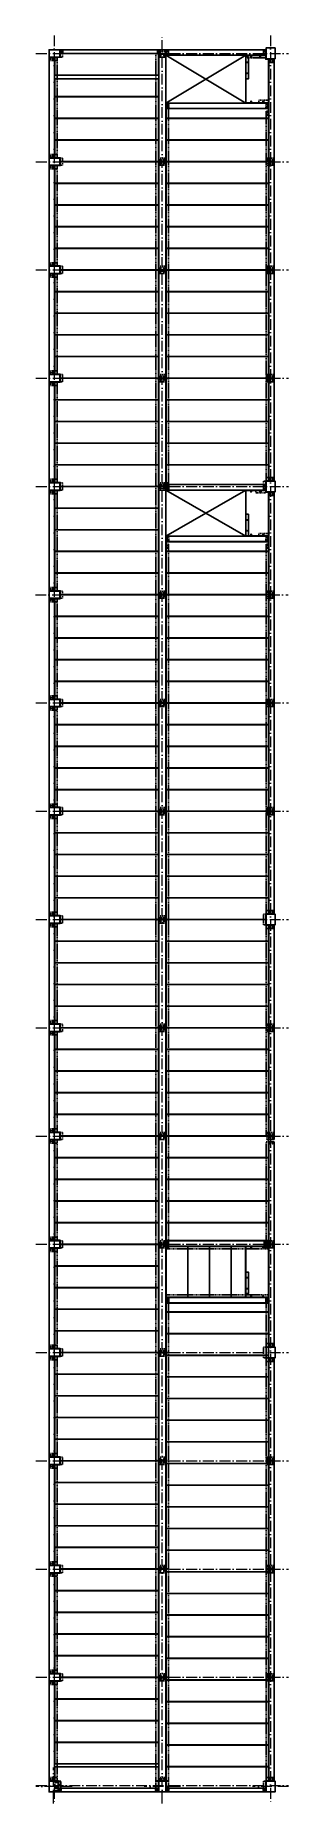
# Model space of a CAD drawing. Header units: millimetres. Extents: x 325046 to 1268204, y 1875583 to 2761998.
# Drawn here: x 527927 to 541961, y 2469893 to 2567893 of the extents above; entities that cross this region are included whole.
import ezdxf

# ---------------------------------------------------------------- set-up
doc = ezdxf.new("R2010")
doc.units = ezdxf.units.MM
doc.header["$LTSCALE"] = 100
for name, pattern in [('ACAD_ISO10W100', [18.5, 12, -3, 0.5, -3]), ('DASHDOT', [1, 0.5, -0.25, 0, -0.25]), ('DASHED', [0.75, 0.5, -0.25])]:
    doc.linetypes.add(name, pattern=pattern)
for name, color, linetype in [('005', 9, 'Continuous'), ('025', 1, 'Continuous'), ('035', 7, 'Continuous'), ('050', 4, 'Continuous'), ('070', 6, 'Continuous'), ('KOTY', 2, 'Continuous')]:
    doc.layers.add(name, color=color, linetype=linetype)
doc.layers.add('Objekty - osy', color=5, linetype='ACAD_ISO10W100', lineweight=20)
doc.layers.add('Příprava na dock', color=7, linetype='Continuous', true_color=0x616161)

# ---------------------------------------------------------------- blocks, each defined once
blk = doc.blocks.new('ZT12_PU')
at = {"layer": '035', "ltscale": 0.5}
blk.add_lwpolyline([(526874, -5600654), (526874, -5600454), (532409, -5600454), (532409, -5600654)], close=True, dxfattribs=at)
at = {"layer": '035', "linetype": 'DASHED'}
for points in [[(527024, -5600454), (527024, -5600654)], [(532259, -5600454), (532259, -5600654)]]:
    blk.add_lwpolyline(points, dxfattribs=at)
at = {"layer": '035'}
for centre in [(526939, -5600554), (532344, -5600554)]:
    blk.add_circle(centre, 25, dxfattribs=at)
blk = doc.blocks.new('PR22_PU')
at = {"layer": '025'}
h = blk.add_hatch(color=256, dxfattribs=at)
h.dxf.hatch_style = 1
edge = h.paths.add_edge_path()
edge.add_arc((1014814, -5427922), 10, 0, 360)
h = blk.add_hatch(color=256, dxfattribs=at)
h.dxf.hatch_style = 1
edge = h.paths.add_edge_path()
edge.add_arc((1014814, -5428052), 10, 0, 360)
for centre in [(1014814, -5427922), (1014814, -5428052)]:
    blk.add_circle(centre, 10, dxfattribs=at)
at = {"layer": '035', "linetype": 'DASHED'}
for points in [[(1014329, -5430627), (1014329, -5430627), (1014329, -5430627), (1014329, -5430627), (1014329, -5430627), (1014329, -5430627), (1014329, -5430627), (1014179, -5430627), (1014179, -5424647), (1014329, -5424647), (1014329, -5424647), (1014329, -5424647)], [(1014729, -5430627), (1014729, -5430627), (1014729, -5430627), (1014729, -5430627), (1014729, -5430627), (1014729, -5430627), (1014729, -5430627), (1014879, -5430627), (1014879, -5427837), (1014729, -5427837), (1014729, -5427837), (1014729, -5427837)]]:
    blk.add_lwpolyline(points, dxfattribs=at)
at = {"layer": '035'}
blk.add_lwpolyline([(1014329, -5424647), (1014729, -5424647), (1014729, -5430627), (1014329, -5430627)], close=True, dxfattribs=at)
for centre in [(1014429, -5424737), (1014629, -5424737), (1014429, -5430537), (1014629, -5430537)]:
    blk.add_circle(centre, 25, dxfattribs=at)
at = {"layer": 'Příprava na dock', "linetype": 'DASHDOT', "ltscale": 0.5}
for points in [[(1014864, -5427922), (1014764, -5427922)], [(1014864, -5428052), (1014764, -5428052)], [(1014814, -5427972), (1014814, -5427872)], [(1014814, -5428102), (1014814, -5428002)], [(1014379, -5430537), (1014479, -5430537)], [(1014429, -5430587), (1014429, -5430487)], [(1014679, -5430537), (1014579, -5430537)], [(1014629, -5430587), (1014629, -5430487)]]:
    blk.add_lwpolyline(points, dxfattribs=at)
blk = doc.blocks.new('PR24_PU')
at = {"layer": '035', "linetype": 'DASHED'}
for points in [[(1014329, -5436627), (1014329, -5436627), (1014329, -5436627), (1014329, -5436627), (1014329, -5436627), (1014329, -5436627), (1014329, -5436627), (1014179, -5436627), (1014179, -5430647), (1014329, -5430647), (1014329, -5430647), (1014329, -5430647)], [(1014729, -5436627), (1014729, -5436627), (1014729, -5436627), (1014729, -5436627), (1014729, -5436627), (1014729, -5436627), (1014729, -5436627), (1014879, -5436627), (1014879, -5430647), (1014729, -5430647), (1014729, -5430647), (1014729, -5430647)]]:
    blk.add_lwpolyline(points, dxfattribs=at)
at = {"layer": '035'}
blk.add_lwpolyline([(1014329, -5430647), (1014729, -5430647), (1014729, -5436627), (1014329, -5436627)], close=True, dxfattribs=at)
for centre in [(1014429, -5430737), (1014629, -5430737), (1014429, -5436537), (1014629, -5436537)]:
    blk.add_circle(centre, 25, dxfattribs=at)
at = {"layer": 'Příprava na dock', "linetype": 'DASHDOT', "ltscale": 0.5}
for points in [[(1014379, -5430737), (1014479, -5430737)], [(1014429, -5430687), (1014429, -5430787)], [(1014679, -5430737), (1014579, -5430737)], [(1014629, -5430687), (1014629, -5430787)], [(1014379, -5436537), (1014479, -5436537)], [(1014429, -5436587), (1014429, -5436487)], [(1014679, -5436537), (1014579, -5436537)], [(1014629, -5436587), (1014629, -5436487)]]:
    blk.add_lwpolyline(points, dxfattribs=at)
blk = doc.blocks.new('PR2_PU')
at = {"layer": '035', "linetype": 'DASHED'}
for points in [[(530329, -5698184), (530329, -5698184), (530329, -5698184), (530329, -5698184), (530329, -5698184), (530329, -5698184), (530329, -5698184), (530179, -5698184), (530179, -5692464), (530329, -5692464), (530329, -5692464), (530329, -5692464)], [(530729, -5698184), (530729, -5698184), (530729, -5698184), (530729, -5698184), (530729, -5698184), (530729, -5698184), (530729, -5698184), (530879, -5698184), (530879, -5692464), (530729, -5692464), (530729, -5692464), (530729, -5692464)]]:
    blk.add_lwpolyline(points, dxfattribs=at)
at = {"layer": '035'}
blk.add_lwpolyline([(530329, -5692464), (530729, -5692464), (530729, -5698184), (530329, -5698184)], close=True, dxfattribs=at)
for centre in [(530429, -5692554), (530629, -5692554), (530429, -5698094), (530629, -5698094)]:
    blk.add_circle(centre, 25, dxfattribs=at)
at = {"layer": 'Příprava na dock', "linetype": 'DASHDOT', "ltscale": 0.5}
for points in [[(530379, -5692554), (530479, -5692554)], [(530429, -5692504), (530429, -5692604)], [(530679, -5692554), (530579, -5692554)], [(530629, -5692504), (530629, -5692604)], [(530379, -5698094), (530479, -5698094)], [(530429, -5698144), (530429, -5698044)], [(530679, -5698094), (530579, -5698094)], [(530629, -5698144), (530629, -5698044)]]:
    blk.add_lwpolyline(points, dxfattribs=at)
blk = doc.blocks.new('PR25_PU')
at = {"layer": '035', "linetype": 'DASHED'}
blk.add_lwpolyline([(1022429, -5430647), (1022429, -5430647), (1022429, -5430647), (1022429, -5430647), (1022429, -5430647), (1022429, -5430647), (1022429, -5430647), (1022279, -5430647), (1022279, -5436627), (1022429, -5436627), (1022429, -5436627), (1022429, -5436627)], dxfattribs=at)
at = {"layer": '035'}
blk.add_lwpolyline([(1022729, -5436627), (1022429, -5436627), (1022429, -5430647), (1022729, -5430647)], close=True, dxfattribs=at)
for centre in [(1022514, -5430737), (1022644, -5430737), (1022514, -5436537), (1022644, -5436537)]:
    blk.add_circle(centre, 25, dxfattribs=at)
at = {"layer": 'Příprava na dock', "linetype": 'DASHDOT', "ltscale": 0.5}
for points in [[(1022464, -5430737), (1022564, -5430737)], [(1022514, -5430687), (1022514, -5430787)], [(1022694, -5430737), (1022594, -5430737)], [(1022644, -5430687), (1022644, -5430787)], [(1022464, -5436537), (1022564, -5436537)], [(1022514, -5436587), (1022514, -5436487)], [(1022694, -5436537), (1022594, -5436537)], [(1022644, -5436587), (1022644, -5436487)]]:
    blk.add_lwpolyline(points, dxfattribs=at)
blk = doc.blocks.new('PR4_PU')
at = {"layer": '035', "linetype": 'DASHED'}
blk.add_lwpolyline([(540429, -5620464), (540429, -5620464), (540429, -5620464), (540429, -5620464), (540429, -5620464), (540429, -5620464), (540429, -5620464), (540279, -5620464), (540279, -5626134), (540429, -5626134), (540429, -5626134), (540429, -5626134)], dxfattribs=at)
at = {"layer": '035'}
blk.add_lwpolyline([(540729, -5626134), (540429, -5626134), (540429, -5620464), (540729, -5620464)], close=True, dxfattribs=at)
for centre in [(540514, -5620554), (540644, -5620554), (540514, -5626044), (540644, -5626044)]:
    blk.add_circle(centre, 25, dxfattribs=at)
at = {"layer": 'Příprava na dock', "linetype": 'DASHDOT', "ltscale": 0.5}
for points in [[(540464, -5620554), (540564, -5620554)], [(540514, -5620504), (540514, -5620604)], [(540694, -5620554), (540594, -5620554)], [(540644, -5620504), (540644, -5620604)], [(540464, -5626044), (540564, -5626044)], [(540514, -5626094), (540514, -5625994)], [(540694, -5626044), (540594, -5626044)], [(540644, -5626094), (540644, -5625994)]]:
    blk.add_lwpolyline(points, dxfattribs=at)
blk = doc.blocks.new('PR5_PU')
at = {"layer": '035', "linetype": 'DASHED'}
blk.add_lwpolyline([(540429, -5614464), (540429, -5614464), (540429, -5614464), (540429, -5614464), (540429, -5614464), (540429, -5614464), (540429, -5614464), (540279, -5614464), (540279, -5620444), (540429, -5620444), (540429, -5620444), (540429, -5620444)], dxfattribs=at)
at = {"layer": '035'}
blk.add_lwpolyline([(540729, -5620444), (540429, -5620444), (540429, -5614464), (540729, -5614464)], close=True, dxfattribs=at)
for centre in [(540514, -5614554), (540644, -5614554), (540514, -5620354), (540644, -5620354)]:
    blk.add_circle(centre, 25, dxfattribs=at)
at = {"layer": 'Příprava na dock', "linetype": 'DASHDOT', "ltscale": 0.5}
for points in [[(540464, -5614554), (540564, -5614554)], [(540514, -5614504), (540514, -5614604)], [(540694, -5614554), (540594, -5614554)], [(540644, -5614504), (540644, -5614604)], [(540464, -5620354), (540564, -5620354)], [(540514, -5620404), (540514, -5620304)], [(540694, -5620354), (540594, -5620354)], [(540644, -5620404), (540644, -5620304)]]:
    blk.add_lwpolyline(points, dxfattribs=at)
blk = doc.blocks.new('PR8_PU')
at = {"layer": '035', "linetype": 'DASHED'}
blk.add_lwpolyline([(540429, -5692464), (540429, -5692464), (540429, -5692464), (540429, -5692464), (540429, -5692464), (540429, -5692464), (540429, -5692464), (540279, -5692464), (540279, -5698184), (540429, -5698184), (540429, -5698184), (540429, -5698184)], dxfattribs=at)
at = {"layer": '035'}
blk.add_lwpolyline([(540729, -5698184), (540429, -5698184), (540429, -5692464), (540729, -5692464)], close=True, dxfattribs=at)
for centre in [(540514, -5692554), (540644, -5692554), (540514, -5698094), (540644, -5698094)]:
    blk.add_circle(centre, 25, dxfattribs=at)
at = {"layer": 'Příprava na dock', "linetype": 'DASHDOT', "ltscale": 0.5}
for points in [[(540464, -5692554), (540564, -5692554)], [(540514, -5692504), (540514, -5692604)], [(540694, -5692554), (540594, -5692554)], [(540644, -5692504), (540644, -5692604)], [(540464, -5698094), (540564, -5698094)], [(540514, -5698144), (540514, -5698044)], [(540694, -5698094), (540594, -5698094)], [(540644, -5698144), (540644, -5698044)]]:
    blk.add_lwpolyline(points, dxfattribs=at)
blk = doc.blocks.new('PR10_PU')
at = {"layer": '025'}
h = blk.add_hatch(color=256, dxfattribs=at)
h.dxf.hatch_style = 1
edge = h.paths.add_edge_path()
edge.add_arc((540109, -5611787), 10, 0, 360)
blk.add_circle((540109, -5611787), 10, dxfattribs=at)
at = {"layer": '035'}
blk.add_lwpolyline([(545499, -5611702), (545499, -5611402), (539839, -5611402), (539839, -5611702)], close=True, dxfattribs=at)
at = {"layer": '035', "linetype": 'DASHED'}
for points in [[(539989, -5611702), (539989, -5611402)], [(545349, -5611702), (545349, -5611402)], [(540379, -5611702), (540379, -5611702), (540379, -5611702), (540379, -5611702), (540379, -5611702), (540379, -5611702), (540379, -5611702), (540379, -5611852), (539839, -5611852), (539839, -5611702), (539839, -5611702), (539839, -5611702)]]:
    blk.add_lwpolyline(points, dxfattribs=at)
at = {"layer": '035'}
for centre in [(539904, -5611487), (545434, -5611487), (539904, -5611617), (545434, -5611617)]:
    blk.add_circle(centre, 25, dxfattribs=at)
at = {"layer": 'Příprava na dock', "linetype": 'DASHDOT', "ltscale": 0.5}
for points in [[(539904, -5611437), (539904, -5611537)], [(545434, -5611437), (545434, -5611537)], [(539854, -5611487), (539954, -5611487)], [(539854, -5611617), (539954, -5611617)], [(539904, -5611667), (539904, -5611567)], [(540059, -5611787), (540159, -5611787)], [(540109, -5611837), (540109, -5611737)], [(545484, -5611487), (545384, -5611487)], [(545484, -5611617), (545384, -5611617)], [(545434, -5611667), (545434, -5611567)]]:
    blk.add_lwpolyline(points, dxfattribs=at)
blk = doc.blocks.new('PR3_PU')
at = {"layer": '035'}
blk.add_lwpolyline([(524254, -5614234), (524554, -5614234), (524554, -5608674), (524254, -5608674)], close=True, dxfattribs=at)
at = {"layer": '035', "linetype": 'DASHED'}
blk.add_lwpolyline([(524554, -5608674), (524554, -5608674), (524554, -5608674), (524554, -5608674), (524554, -5608674), (524554, -5608674), (524554, -5608674), (524704, -5608674), (524704, -5614234), (524554, -5614234), (524554, -5614234), (524554, -5614234)], dxfattribs=at)
at = {"layer": '035'}
for centre in [(524339, -5608764), (524469, -5608764), (524339, -5614144), (524469, -5614144)]:
    blk.add_circle(centre, 25, dxfattribs=at)
at = {"layer": 'Příprava na dock', "linetype": 'DASHDOT', "ltscale": 0.5}
for points in [[(524289, -5608764), (524389, -5608764)], [(524339, -5608714), (524339, -5608814)], [(524519, -5608764), (524419, -5608764)], [(524469, -5608714), (524469, -5608814)], [(524289, -5614144), (524389, -5614144)], [(524339, -5614194), (524339, -5614094)], [(524519, -5614144), (524419, -5614144)], [(524469, -5614194), (524469, -5614094)]]:
    blk.add_lwpolyline(points, dxfattribs=at)
blk = doc.blocks.new('PR12_PU')
at = {"layer": '035'}
blk.add_lwpolyline([(524254, -5698184), (524554, -5698184), (524554, -5692674), (524254, -5692674)], close=True, dxfattribs=at)
at = {"layer": '035', "linetype": 'DASHED'}
blk.add_lwpolyline([(524554, -5692674), (524554, -5692674), (524554, -5692674), (524554, -5692674), (524554, -5692674), (524554, -5692674), (524554, -5692674), (524704, -5692674), (524704, -5698184), (524554, -5698184), (524554, -5698184), (524554, -5698184)], dxfattribs=at)
at = {"layer": '035'}
for centre in [(524339, -5692764), (524469, -5692764), (524339, -5698094), (524469, -5698094)]:
    blk.add_circle(centre, 25, dxfattribs=at)
at = {"layer": 'Příprava na dock', "linetype": 'DASHDOT', "ltscale": 0.5}
for points in [[(524289, -5692764), (524389, -5692764)], [(524339, -5692714), (524339, -5692814)], [(524519, -5692764), (524419, -5692764)], [(524469, -5692714), (524469, -5692814)], [(524289, -5698094), (524389, -5698094)], [(524339, -5698144), (524339, -5698044)], [(524519, -5698094), (524419, -5698094)], [(524469, -5698144), (524469, -5698044)]]:
    blk.add_lwpolyline(points, dxfattribs=at)
blk = doc.blocks.new('ZT13_PU')
at = {"layer": '035', "ltscale": 0.5}
blk.add_lwpolyline([(532749, -5602654), (532749, -5602454), (538259, -5602454), (538259, -5602654)], close=True, dxfattribs=at)
at = {"layer": '035', "linetype": 'DASHED'}
for points in [[(532899, -5602654), (532899, -5602454)], [(538109, -5602654), (538109, -5602454)]]:
    blk.add_lwpolyline(points, dxfattribs=at)
at = {"layer": '035'}
for centre in [(532814, -5602554), (538194, -5602554)]:
    blk.add_circle(centre, 25, dxfattribs=at)
blk = doc.blocks.new('ZT14_PU')
at = {"layer": '035', "ltscale": 0.5}
blk.add_lwpolyline([(532309, -5700604), (532309, -5700804), (526774, -5700804), (526774, -5700604)], close=True, dxfattribs=at)
at = {"layer": '035', "linetype": 'DASHED'}
for points in [[(526924, -5700604), (526924, -5700804)], [(532159, -5700604), (532159, -5700804)]]:
    blk.add_lwpolyline(points, dxfattribs=at)
at = {"layer": '035'}
for centre in [(526839, -5700704), (532244, -5700704)]:
    blk.add_circle(centre, 25, dxfattribs=at)
blk = doc.blocks.new('PR 11')
at = {"layer": '025'}
h = blk.add_hatch(color=256, dxfattribs=at)
h.dxf.hatch_style = 1
edge = h.paths.add_edge_path()
edge.add_arc((533049, -5621783), 10, 0, 360)
h = blk.add_hatch(color=256, dxfattribs=at)
h.dxf.hatch_style = 1
edge = h.paths.add_edge_path()
edge.add_arc((533559, -5621783), 10, 0, 360)
at = {"layer": '005', "linetype": 'DASHDOT', "ltscale": 0.5}
for points in [[(532764, -5621483), (532864, -5621483)], [(532764, -5621613), (532864, -5621613)], [(532814, -5621433), (532814, -5621533)], [(532814, -5621663), (532814, -5621563)], [(532999, -5621783), (533099, -5621783)], [(533049, -5621833), (533049, -5621733)], [(533509, -5621783), (533609, -5621783)], [(533559, -5621833), (533559, -5621733)], [(538244, -5621483), (538144, -5621483)], [(538244, -5621613), (538144, -5621613)], [(538194, -5621433), (538194, -5621533)], [(538194, -5621663), (538194, -5621563)]]:
    blk.add_lwpolyline(points, dxfattribs=at)
at = {"layer": '025'}
for centre in [(533049, -5621783), (533559, -5621783)]:
    blk.add_circle(centre, 10, dxfattribs=at)
at = {"layer": '035'}
blk.add_lwpolyline([(538259, -5621698), (538259, -5621398), (532749, -5621398), (532749, -5621698)], close=True, dxfattribs=at)
at = {"layer": '035', "linetype": 'DASHED'}
blk.add_lwpolyline([(533859, -5621698), (533859, -5621698), (533859, -5621698), (533859, -5621698), (533859, -5621698), (533859, -5621698), (533859, -5621698), (533859, -5621848), (532749, -5621848), (532749, -5621698), (532749, -5621698), (532749, -5621698)], dxfattribs=at)
at = {"layer": '035'}
for centre in [(532814, -5621483), (532814, -5621613), (538194, -5621483), (538194, -5621613)]:
    blk.add_circle(centre, 25, dxfattribs=at)
blk = doc.blocks.new('PR14_PU')
at = {"layer": '025'}
h = blk.add_hatch(color=256, dxfattribs=at)
h.dxf.hatch_style = 1
edge = h.paths.add_edge_path()
edge.add_arc((543019, -5674169), 10, 0, 360)
blk.add_circle((543019, -5674169), 10, dxfattribs=at)
at = {"layer": '035', "linetype": 'DASHED'}
for points in [[(543289, -5674254), (543289, -5674254), (543289, -5674254), (543289, -5674254), (543289, -5674254), (543289, -5674254), (543289, -5674254), (543289, -5674104), (542749, -5674104), (542749, -5674254), (542749, -5674254), (542749, -5674254)], [(548109, -5674254), (548109, -5674554)]]:
    blk.add_lwpolyline(points, dxfattribs=at)
at = {"layer": '035'}
blk.add_lwpolyline([(548259, -5674254), (548259, -5674554), (542749, -5674554), (542749, -5674254)], close=True, dxfattribs=at)
for centre in [(542839, -5674339), (542839, -5674469), (548194, -5674339), (548194, -5674469)]:
    blk.add_circle(centre, 25, dxfattribs=at)
at = {"layer": 'Příprava na dock', "linetype": 'DASHDOT', "ltscale": 0.5}
for points in [[(542969, -5674169), (543069, -5674169)], [(543019, -5674119), (543019, -5674219)], [(542789, -5674339), (542889, -5674339)], [(542789, -5674469), (542889, -5674469)], [(542839, -5674289), (542839, -5674389)], [(542839, -5674519), (542839, -5674419)], [(548244, -5674339), (548144, -5674339)], [(548244, -5674469), (548144, -5674469)], [(548194, -5674289), (548194, -5674389)], [(548194, -5674519), (548194, -5674419)]]:
    blk.add_lwpolyline(points, dxfattribs=at)
blk = doc.blocks.new('PR6_PU')
at = {"layer": '025'}
h = blk.add_hatch(color=256, dxfattribs=at)
h.dxf.hatch_style = 1
edge = h.paths.add_edge_path()
edge.add_arc((538344, -5671039), 10, 0, 360)
h = blk.add_hatch(color=256, dxfattribs=at)
h.dxf.hatch_style = 1
edge = h.paths.add_edge_path()
edge.add_arc((538344, -5671169), 10, 0, 360)
for centre in [(538344, -5671039), (538344, -5671169)]:
    blk.add_circle(centre, 10, dxfattribs=at)
at = {"layer": '035', "linetype": 'DASHED'}
blk.add_lwpolyline([(538429, -5671254), (538429, -5671254), (538429, -5671254), (538429, -5671254), (538429, -5671254), (538429, -5671254), (538429, -5671254), (538279, -5671254), (538279, -5668464), (538429, -5668464), (538429, -5668464), (538429, -5668464)], dxfattribs=at)
at = {"layer": '035'}
blk.add_lwpolyline([(538729, -5674134), (538429, -5674134), (538429, -5668464), (538729, -5668464)], close=True, dxfattribs=at)
for centre in [(538514, -5668554), (538644, -5668554), (538514, -5674044), (538644, -5674044)]:
    blk.add_circle(centre, 25, dxfattribs=at)
at = {"layer": 'Příprava na dock', "linetype": 'DASHDOT', "ltscale": 0.5}
for points in [[(538464, -5668554), (538564, -5668554)], [(538514, -5668504), (538514, -5668604)], [(538694, -5668554), (538594, -5668554)], [(538644, -5668504), (538644, -5668604)], [(538294, -5671039), (538394, -5671039)], [(538294, -5671169), (538394, -5671169)], [(538344, -5670989), (538344, -5671089)], [(538344, -5671119), (538344, -5671219)], [(538464, -5674044), (538564, -5674044)], [(538514, -5674094), (538514, -5673994)], [(538694, -5674044), (538594, -5674044)], [(538644, -5674094), (538644, -5673994)]]:
    blk.add_lwpolyline(points, dxfattribs=at)
blk = doc.blocks.new('PR1_PU')
at = {"layer": '035', "linetype": 'DASHED'}
for points in [[(534329, -5620444), (534329, -5620444), (534329, -5620444), (534329, -5620444), (534329, -5620444), (534329, -5620444), (534329, -5620444), (534179, -5620444), (534179, -5614464), (534329, -5614464), (534329, -5614464), (534329, -5614464)], [(534729, -5620444), (534729, -5620444), (534729, -5620444), (534729, -5620444), (534729, -5620444), (534729, -5620444), (534729, -5620444), (534879, -5620444), (534879, -5614574), (534729, -5614574), (534729, -5614574), (534729, -5614574)]]:
    blk.add_lwpolyline(points, dxfattribs=at)
at = {"layer": '035'}
blk.add_lwpolyline([(534329, -5614464), (534729, -5614464), (534729, -5620444), (534329, -5620444)], close=True, dxfattribs=at)
for centre in [(534429, -5614554), (534629, -5614554), (534429, -5620354), (534629, -5620354)]:
    blk.add_circle(centre, 25, dxfattribs=at)
at = {"layer": 'Příprava na dock', "linetype": 'DASHDOT', "ltscale": 0.5}
for points in [[(534379, -5614554), (534479, -5614554)], [(534429, -5614504), (534429, -5614604)], [(534679, -5614554), (534579, -5614554)], [(534629, -5614504), (534629, -5614604)], [(534379, -5620354), (534479, -5620354)], [(534429, -5620404), (534429, -5620304)], [(534679, -5620354), (534579, -5620354)], [(534629, -5620404), (534629, -5620304)]]:
    blk.add_lwpolyline(points, dxfattribs=at)
blk = doc.blocks.new('PR7_PU')
at = {"layer": '035', "linetype": 'DASHED'}
blk.add_lwpolyline([(540429, -5644574), (540429, -5644574), (540429, -5644574), (540429, -5644574), (540429, -5644574), (540429, -5644574), (540429, -5644574), (540279, -5644574), (540279, -5650134), (540429, -5650134), (540429, -5650134), (540429, -5650134)], dxfattribs=at)
at = {"layer": '035'}
blk.add_lwpolyline([(540729, -5650134), (540429, -5650134), (540429, -5644464), (540729, -5644464)], close=True, dxfattribs=at)
for centre in [(540514, -5644554), (540644, -5644554), (540514, -5650044), (540644, -5650044)]:
    blk.add_circle(centre, 25, dxfattribs=at)
at = {"layer": 'Příprava na dock', "linetype": 'DASHDOT', "ltscale": 0.5}
for points in [[(540464, -5644554), (540564, -5644554)], [(540514, -5644504), (540514, -5644604)], [(540694, -5644554), (540594, -5644554)], [(540644, -5644504), (540644, -5644604)], [(540464, -5650044), (540564, -5650044)], [(540514, -5650094), (540514, -5649994)], [(540694, -5650044), (540594, -5650044)], [(540644, -5650094), (540644, -5649994)]]:
    blk.add_lwpolyline(points, dxfattribs=at)
blk = doc.blocks.new('PR 23')
at = {"layer": '025'}
h = blk.add_hatch(color=256, dxfattribs=at)
h.dxf.hatch_style = 1
edge = h.paths.add_edge_path()
edge.add_arc((543831, -5625289), 10, 0, 360)
h = blk.add_hatch(color=256, dxfattribs=at)
h.dxf.hatch_style = 1
edge = h.paths.add_edge_path()
edge.add_arc((543831, -5625419), 10, 0, 360)
at = {"layer": '005', "linetype": 'DASHDOT', "ltscale": 0.5}
for points in [[(543881, -5625289), (543781, -5625289)], [(543881, -5625419), (543781, -5625419)], [(543831, -5625339), (543831, -5625239)], [(543831, -5625469), (543831, -5625369)], [(543396, -5628354), (543496, -5628354)], [(543446, -5628404), (543446, -5628304)], [(543696, -5628354), (543596, -5628354)], [(543646, -5628404), (543646, -5628304)]]:
    blk.add_lwpolyline(points, dxfattribs=at)
at = {"layer": '025'}
for centre in [(543831, -5625289), (543831, -5625419)]:
    blk.add_circle(centre, 10, dxfattribs=at)
at = {"layer": '035', "linetype": 'DASHED'}
for points in [[(543346, -5628444), (543346, -5628444), (543346, -5628444), (543346, -5628444), (543346, -5628444), (543346, -5628444), (543346, -5628444), (543196, -5628444), (543196, -5622474), (543346, -5622474), (543346, -5622474), (543346, -5622474)], [(543746, -5628444), (543746, -5628444), (543746, -5628444), (543746, -5628444), (543746, -5628444), (543746, -5628444), (543746, -5628444), (543896, -5628444), (543896, -5625204), (543746, -5625204), (543746, -5625204), (543746, -5625204)]]:
    blk.add_lwpolyline(points, dxfattribs=at)
at = {"layer": '035'}
blk.add_lwpolyline([(543346, -5622474), (543746, -5622474), (543746, -5628444), (543346, -5628444)], close=True, dxfattribs=at)
for centre in [(543446, -5622564), (543646, -5622564), (543446, -5628354), (543646, -5628354)]:
    blk.add_circle(centre, 25, dxfattribs=at)
blk = doc.blocks.new('PD 2')
at = {"layer": '005', "linetype": 'DASHDOT', "ltscale": 0.5}
for points in [[(542727, -5622954), (542827, -5622954)], [(542777, -5622904), (542777, -5623004)], [(542727, -5623554), (542827, -5623554)], [(542777, -5623504), (542777, -5623604)]]:
    blk.add_lwpolyline(points, dxfattribs=at)
at = {"layer": '025', "const_width": 8}
for points in [[(542773, -5622954, 1), (542781, -5622954, 1)], [(542773, -5623554, 1), (542781, -5623554, 1)]]:
    blk.add_lwpolyline(points, format="xyb", close=True, dxfattribs=at)
at = {"layer": '025', "linetype": 'DASHED'}
for centre in [(542777, -5622954), (542777, -5623554)]:
    blk.add_circle(centre, 8, dxfattribs=at)
at = {"layer": '035'}
blk.add_lwpolyline([(542707, -5625184), (543967, -5625184), (543967, -5622774), (543817, -5622774), (543817, -5622574), (542707, -5622574)], close=True, dxfattribs=at)
blk.add_lwpolyline([(542707, -5623864), (542857, -5623864), (542857, -5622644), (542707, -5622644)], dxfattribs=at)
for centre in [(543007, -5622639), (543517, -5622639), (543007, -5625119), (543667, -5625119)]:
    blk.add_circle(centre, 25, dxfattribs=at)
blk = doc.blocks.new('PD 3')
at = {"layer": '005', "linetype": 'DASHDOT', "ltscale": 0.5}
for points in [[(542850, -5648293), (542950, -5648293)], [(542900, -5648343), (542900, -5648243)], [(542850, -5648893), (542950, -5648893)], [(542900, -5648943), (542900, -5648843)]]:
    blk.add_lwpolyline(points, dxfattribs=at)
at = {"layer": '025', "const_width": 8}
for points in [[(542896, -5648293, -1), (542904, -5648293, -1)], [(542896, -5648893, -1), (542904, -5648893, -1)]]:
    blk.add_lwpolyline(points, format="xyb", close=True, dxfattribs=at)
at = {"layer": '025', "linetype": 'DASHED'}
for centre in [(542900, -5648293), (542900, -5648893)]:
    blk.add_circle(centre, 8, dxfattribs=at)
at = {"layer": '035'}
blk.add_lwpolyline([(542830, -5649173), (544090, -5649173), (544090, -5646763), (543940, -5646763), (543940, -5646663), (542830, -5646663)], close=True, dxfattribs=at)
blk.add_lwpolyline([(542830, -5647983), (542980, -5647983), (542980, -5649173), (542830, -5649173)], dxfattribs=at)
for centre in [(543130, -5646728), (543640, -5646728), (543130, -5649108), (543790, -5649108)]:
    blk.add_circle(centre, 25, dxfattribs=at)
blk = doc.blocks.new('PD 4')
at = {"layer": '005', "linetype": 'DASHDOT', "ltscale": 0.5}
for points in [[(543842, -5688954), (543942, -5688954)], [(543842, -5689554), (543942, -5689554)], [(543892, -5688904), (543892, -5689004)], [(543892, -5689504), (543892, -5689604)]]:
    blk.add_lwpolyline(points, dxfattribs=at)
at = {"layer": '025', "const_width": 8}
for points in [[(543888, -5688954, 1), (543896, -5688954, 1)], [(543888, -5689554, 1), (543896, -5689554, 1)]]:
    blk.add_lwpolyline(points, format="xyb", close=True, dxfattribs=at)
at = {"layer": '025', "linetype": 'DASHED'}
for centre in [(543892, -5688954), (543892, -5689554)]:
    blk.add_circle(centre, 8, dxfattribs=at)
at = {"layer": '035'}
blk.add_lwpolyline([(543822, -5688474), (545082, -5688474), (545082, -5691184), (544982, -5691184), (544982, -5691284), (543822, -5691284)], close=True, dxfattribs=at)
blk.add_lwpolyline([(543822, -5689864), (543972, -5689864), (543972, -5688674), (543822, -5688674)], dxfattribs=at)
for centre in [(544122, -5688539), (544782, -5688539), (544122, -5691219), (544782, -5691219)]:
    blk.add_circle(centre, 25, dxfattribs=at)
blk = doc.blocks.new('PR 21')
at = {"layer": '025'}
h = blk.add_hatch(color=256, dxfattribs=at)
h.dxf.hatch_style = 1
edge = h.paths.add_edge_path()
edge.add_arc((543418, -5691489), 10, 0, 360)
h = blk.add_hatch(color=256, dxfattribs=at)
h.dxf.hatch_style = 1
edge = h.paths.add_edge_path()
edge.add_arc((543418, -5691619), 10, 0, 360)
at = {"layer": '005', "linetype": 'DASHDOT', "ltscale": 0.5}
for points in [[(543468, -5691489), (543368, -5691489)], [(543468, -5691619), (543368, -5691619)], [(543418, -5691539), (543418, -5691439)], [(543418, -5691669), (543418, -5691569)], [(542983, -5694354), (543083, -5694354)], [(543033, -5694404), (543033, -5694304)], [(543283, -5694354), (543183, -5694354)], [(543233, -5694404), (543233, -5694304)]]:
    blk.add_lwpolyline(points, dxfattribs=at)
at = {"layer": '025'}
for centre in [(543418, -5691489), (543418, -5691619)]:
    blk.add_circle(centre, 10, dxfattribs=at)
at = {"layer": '035', "linetype": 'DASHED'}
for points in [[(542933, -5694444), (542933, -5694444), (542933, -5694444), (542933, -5694444), (542933, -5694444), (542933, -5694444), (542933, -5694444), (542783, -5694444), (542783, -5688464), (542933, -5688464), (542933, -5688464), (542933, -5688464)], [(543333, -5694444), (543333, -5694444), (543333, -5694444), (543333, -5694444), (543333, -5694444), (543333, -5694444), (543333, -5694444), (543483, -5694444), (543483, -5691404), (543333, -5691404), (543333, -5691404), (543333, -5691404)]]:
    blk.add_lwpolyline(points, dxfattribs=at)
at = {"layer": '035'}
blk.add_lwpolyline([(542933, -5688464), (543333, -5688464), (543333, -5694444), (542933, -5694444)], close=True, dxfattribs=at)
for centre in [(543033, -5688554), (543233, -5688554), (543033, -5694354), (543233, -5694354)]:
    blk.add_circle(centre, 25, dxfattribs=at)
blk = doc.blocks.new('PR 25')
at = {"layer": '025'}
h = blk.add_hatch(color=256, dxfattribs=at)
h.dxf.hatch_style = 1
edge = h.paths.add_edge_path()
edge.add_arc((543327, -5691489), 10, 0, 360)
h = blk.add_hatch(color=256, dxfattribs=at)
h.dxf.hatch_style = 1
edge = h.paths.add_edge_path()
edge.add_arc((543327, -5691619), 10, 0, 360)
at = {"layer": '005', "linetype": 'DASHDOT', "ltscale": 0.5}
for points in [[(543447, -5688554), (543547, -5688554)], [(543497, -5688504), (543497, -5688604)], [(543677, -5688554), (543577, -5688554)], [(543627, -5688504), (543627, -5688604)], [(543277, -5691489), (543377, -5691489)], [(543277, -5691619), (543377, -5691619)], [(543327, -5691539), (543327, -5691439)], [(543327, -5691669), (543327, -5691569)], [(543447, -5694044), (543547, -5694044)], [(543497, -5694094), (543497, -5693994)], [(543677, -5694044), (543577, -5694044)], [(543627, -5694094), (543627, -5693994)]]:
    blk.add_lwpolyline(points, dxfattribs=at)
at = {"layer": '025'}
for centre in [(543327, -5691489), (543327, -5691619)]:
    blk.add_circle(centre, 10, dxfattribs=at)
at = {"layer": '035'}
blk.add_lwpolyline([(543712, -5688464), (543412, -5688464), (543412, -5694134), (543712, -5694134)], close=True, dxfattribs=at)
at = {"layer": '035', "linetype": 'DASHED'}
blk.add_lwpolyline([(543412, -5691404), (543412, -5691404), (543412, -5691404), (543412, -5691404), (543412, -5691404), (543412, -5691404), (543412, -5691404), (543262, -5691404), (543262, -5694134), (543412, -5694134), (543412, -5694134), (543412, -5694134)], dxfattribs=at)
at = {"layer": '035'}
for centre in [(543497, -5688554), (543627, -5688554), (543497, -5694044), (543627, -5694044)]:
    blk.add_circle(centre, 25, dxfattribs=at)
blk = doc.blocks.new('PR 30')
at = {"layer": '025'}
h = blk.add_hatch(color=256, dxfattribs=at)
h.dxf.hatch_style = 1
edge = h.paths.add_edge_path()
edge.add_arc((548800, -5691319), 10, 0, 360)
h = blk.add_hatch(color=256, dxfattribs=at)
h.dxf.hatch_style = 1
edge = h.paths.add_edge_path()
edge.add_arc((549460, -5691319), 10, 0, 360)
at = {"layer": '005', "linetype": 'DASHDOT', "ltscale": 0.5}
for points in [[(544115, -5691489), (544215, -5691489)], [(544115, -5691619), (544215, -5691619)], [(544165, -5691439), (544165, -5691539)], [(544165, -5691669), (544165, -5691569)], [(548850, -5691319), (548750, -5691319)], [(548800, -5691269), (548800, -5691369)], [(549510, -5691319), (549410, -5691319)], [(549460, -5691269), (549460, -5691369)], [(549745, -5691489), (549645, -5691489)], [(549745, -5691619), (549645, -5691619)], [(549695, -5691439), (549695, -5691539)], [(549695, -5691669), (549695, -5691569)]]:
    blk.add_lwpolyline(points, dxfattribs=at)
at = {"layer": '025'}
for centre in [(548800, -5691319), (549460, -5691319)]:
    blk.add_circle(centre, 10, dxfattribs=at)
at = {"layer": '035', "linetype": 'DASHED'}
for points in [[(548500, -5691404), (548500, -5691404), (548500, -5691404), (548500, -5691404), (548500, -5691404), (548500, -5691404), (544100, -5691404), (544100, -5691254), (549760, -5691254), (549760, -5691404), (549760, -5691404), (549760, -5691404)], [(544250, -5691404), (544250, -5691704)], [(549610, -5691404), (549610, -5691704)]]:
    blk.add_lwpolyline(points, dxfattribs=at)
at = {"layer": '035'}
blk.add_lwpolyline([(544100, -5691404), (544100, -5691704), (549760, -5691704), (549760, -5691404)], close=True, dxfattribs=at)
for centre in [(544165, -5691489), (544165, -5691619), (549695, -5691489), (549695, -5691619)]:
    blk.add_circle(centre, 25, dxfattribs=at)
blk = doc.blocks.new('PR 31')
at = {"layer": '025'}
h = blk.add_hatch(color=256, dxfattribs=at)
h.dxf.hatch_style = 1
edge = h.paths.add_edge_path()
edge.add_arc((550484, -5688639), 10, 0, 360)
h = blk.add_hatch(color=256, dxfattribs=at)
h.dxf.hatch_style = 1
edge = h.paths.add_edge_path()
edge.add_arc((551144, -5688639), 10, 0, 360)
at = {"layer": '005', "linetype": 'DASHDOT', "ltscale": 0.5}
for points in [[(545799, -5688339), (545899, -5688339)], [(545799, -5688469), (545899, -5688469)], [(545849, -5688289), (545849, -5688389)], [(545849, -5688519), (545849, -5688419)], [(550534, -5688639), (550434, -5688639)], [(550484, -5688689), (550484, -5688589)], [(551194, -5688639), (551094, -5688639)], [(551144, -5688689), (551144, -5688589)], [(551329, -5688339), (551229, -5688339)], [(551329, -5688469), (551229, -5688469)], [(551279, -5688289), (551279, -5688389)], [(551279, -5688519), (551279, -5688419)]]:
    blk.add_lwpolyline(points, dxfattribs=at)
at = {"layer": '025'}
for centre in [(550484, -5688639), (551144, -5688639)]:
    blk.add_circle(centre, 10, dxfattribs=at)
at = {"layer": '035'}
blk.add_lwpolyline([(545784, -5688554), (545784, -5688254), (551444, -5688254), (551444, -5688554)], close=True, dxfattribs=at)
at = {"layer": '035', "linetype": 'DASHED'}
blk.add_lwpolyline([(550184, -5688554), (550184, -5688554), (550184, -5688554), (550184, -5688554), (550184, -5688554), (550184, -5688554), (545784, -5688554), (545784, -5688704), (551444, -5688704), (551444, -5688554), (551444, -5688554), (551444, -5688554)], dxfattribs=at)
at = {"layer": '035'}
for centre in [(545849, -5688339), (545849, -5688469), (551279, -5688339), (551279, -5688469)]:
    blk.add_circle(centre, 25, dxfattribs=at)
blk = doc.blocks.new('PR1.1_PU')
at = {"layer": '005', "linetype": 'DASHDOT', "ltscale": 0.5}
for points in [[(520259, -5682554), (520359, -5682554)], [(520309, -5682504), (520309, -5682604)], [(520559, -5682554), (520459, -5682554)], [(520509, -5682504), (520509, -5682604)], [(520259, -5688354), (520359, -5688354)], [(520309, -5688404), (520309, -5688304)], [(520559, -5688354), (520459, -5688354)], [(520509, -5688404), (520509, -5688304)]]:
    blk.add_lwpolyline(points, dxfattribs=at)
at = {"layer": '035', "linetype": 'DASHED'}
for points in [[(520209, -5682464), (520209, -5682464), (520209, -5682464), (520209, -5682464), (520209, -5682464), (520209, -5682464), (520209, -5682464), (520059, -5682464), (520059, -5688444), (520209, -5688444), (520209, -5688444), (520209, -5688444)], [(520609, -5682464), (520609, -5682464), (520609, -5682464), (520609, -5682464), (520609, -5682464), (520609, -5682464), (520609, -5682464), (520759, -5682464), (520759, -5688234), (520609, -5688234), (520609, -5688334), (520609, -5688334)]]:
    blk.add_lwpolyline(points, dxfattribs=at)
at = {"layer": '035'}
blk.add_lwpolyline([(520209, -5688444), (520609, -5688444), (520609, -5682464), (520209, -5682464)], close=True, dxfattribs=at)
for centre in [(520309, -5682554), (520509, -5682554), (520309, -5688354), (520509, -5688354)]:
    blk.add_circle(centre, 25, dxfattribs=at)
blk = doc.blocks.new('KONZOLA ZT2')
at = {"layer": '005', "linetype": 'DASHDOT', "ltscale": 0.5}
for points in [[(1947874, -5185042), (1947774, -5185042)], [(1947824, -5185092), (1947824, -5184992)]]:
    blk.add_lwpolyline(points, dxfattribs=at)
at = {"layer": '025', "linetype": 'DASHED'}
for p, q in [((1947564, -5185009), (1947566, -5185007)), ((1947564, -5185009), (1947564, -5185025)), ((1947566, -5185027), (1947564, -5185025)), ((1947759, -5185007), (1947566, -5185007)), ((1947566, -5185007), (1947566, -5185027)), ((1947566, -5185009), (1947759, -5185009)), ((1947566, -5185025), (1947759, -5185025)), ((1947759, -5185027), (1947566, -5185027)), ((1947564, -5185234), (1947566, -5185232)), ((1947564, -5185234), (1947564, -5185250)), ((1947566, -5185252), (1947564, -5185250)), ((1947566, -5185457), (1947564, -5185459)), ((1947564, -5185475), (1947564, -5185459)), ((1947564, -5185475), (1947566, -5185477)), ((1947759, -5185232), (1947566, -5185232)), ((1947566, -5185232), (1947566, -5185252)), ((1947566, -5185234), (1947759, -5185234)), ((1947566, -5185250), (1947759, -5185250)), ((1947759, -5185252), (1947566, -5185252)), ((1947759, -5185457), (1947566, -5185457)), ((1947566, -5185477), (1947566, -5185457)), ((1947566, -5185459), (1947759, -5185459)), ((1947566, -5185475), (1947759, -5185475)), ((1947759, -5185477), (1947566, -5185477))]:
    blk.add_line(p, q, dxfattribs=at)
at = {"layer": '025', "linetype": 'DASHDOT'}
for p, q in [((1947564, -5185017), (1947789, -5185017)), ((1947564, -5185242), (1947789, -5185242)), ((1947564, -5185467), (1947789, -5185467))]:
    blk.add_line(p, q, dxfattribs=at)
at = {"layer": '025', "linetype": 'Continuous'}
for p, q in [((1947759, -5184995), (1947759, -5185039)), ((1947759, -5184995), (1947763, -5184995)), ((1947759, -5185007), (1947787, -5185007)), ((1947759, -5185027), (1947787, -5185027)), ((1947759, -5185039), (1947763, -5185039)), ((1947763, -5184995), (1947763, -5185039)), ((1947763, -5185000), (1947779, -5185000)), ((1947763, -5185008), (1947779, -5185008)), ((1947763, -5185026), (1947779, -5185026)), ((1947763, -5185034), (1947779, -5185034)), ((1947779, -5185000), (1947779, -5185034)), ((1947789, -5185009), (1947787, -5185007)), ((1947787, -5185007), (1947787, -5185027)), ((1947787, -5185027), (1947789, -5185025)), ((1947789, -5185009), (1947789, -5185025)), ((1947759, -5185220), (1947759, -5185264)), ((1947759, -5185220), (1947763, -5185220)), ((1947759, -5185232), (1947787, -5185232)), ((1947759, -5185252), (1947787, -5185252)), ((1947759, -5185264), (1947763, -5185264)), ((1947759, -5185489), (1947759, -5185445)), ((1947759, -5185445), (1947763, -5185445)), ((1947759, -5185457), (1947787, -5185457)), ((1947759, -5185477), (1947787, -5185477)), ((1947759, -5185489), (1947763, -5185489)), ((1947763, -5185220), (1947763, -5185264)), ((1947763, -5185225), (1947779, -5185225)), ((1947763, -5185233), (1947779, -5185233)), ((1947763, -5185251), (1947779, -5185251)), ((1947763, -5185259), (1947779, -5185259)), ((1947763, -5185489), (1947763, -5185445)), ((1947763, -5185450), (1947779, -5185450)), ((1947763, -5185458), (1947779, -5185458)), ((1947763, -5185476), (1947779, -5185476)), ((1947763, -5185484), (1947779, -5185484)), ((1947779, -5185225), (1947779, -5185259)), ((1947779, -5185484), (1947779, -5185450)), ((1947789, -5185234), (1947787, -5185232)), ((1947787, -5185232), (1947787, -5185252)), ((1947787, -5185252), (1947789, -5185250)), ((1947787, -5185477), (1947787, -5185457)), ((1947789, -5185475), (1947787, -5185477)), ((1947789, -5185234), (1947789, -5185250)), ((1947789, -5185475), (1947789, -5185459))]:
    blk.add_line(p, q, dxfattribs=at)
at = {"layer": '025', "color": 1, "linetype": 'DASHED'}
for points in [[(1947739, -5184942), (1947889, -5184942), (1947889, -5185542), (1947739, -5185542)], [(1947739, -5185542), (1947759, -5185542), (1947759, -5184942), (1947739, -5184942)]]:
    blk.add_lwpolyline(points, close=True, dxfattribs=at)
for points in [[(1947759, -5184952), (1947889, -5184952), (1947889, -5184942), (1947759, -5184942), (1947759, -5184952)], [(1947759, -5185132), (1947889, -5185132), (1947889, -5185142), (1947759, -5185142), (1947759, -5185132)], [(1947759, -5185342), (1947889, -5185342), (1947889, -5185352), (1947759, -5185352), (1947759, -5185342)], [(1947759, -5185532), (1947889, -5185532), (1947889, -5185542), (1947759, -5185542), (1947759, -5185532)]]:
    blk.add_lwpolyline(points, dxfattribs=at)
at = {"layer": '025', "linetype": 'DASHED'}
for points in [[(1947759, -5185009), (1947779, -5185009)], [(1947759, -5185025), (1947779, -5185025)], [(1947759, -5185234), (1947779, -5185234)], [(1947759, -5185250), (1947779, -5185250)], [(1947759, -5185459), (1947779, -5185459)], [(1947759, -5185475), (1947779, -5185475)]]:
    blk.add_lwpolyline(points, dxfattribs=at)
at = {"layer": '025', "const_width": 12.5}
blk.add_lwpolyline([(1947818, -5185042, 1), (1947831, -5185042, 1)], format="xyb", close=True, dxfattribs=at)
at = {"layer": '025'}
blk.add_circle((1947824, -5185042), 12.5, dxfattribs=at)

msp = doc.modelspace()

# ---------------------------------------------------------------- hatches: boundary and pattern name
at = {"layer": '025'}
h = msp.add_hatch(color=256, dxfattribs=at)
h.dxf.hatch_style = 1
edge = h.paths.add_edge_path()
edge.add_arc((529370.8, 2566992.7), 10, 0, 360)
h = msp.add_hatch(color=256, dxfattribs=at)
h.dxf.hatch_style = 1
edge = h.paths.add_edge_path()
edge.add_arc((534860.8, 2566782.7), 10, 0, 360)
h = msp.add_hatch(color=256, dxfattribs=at)
h.dxf.hatch_style = 1
edge = h.paths.add_edge_path()
edge.add_arc((534945.8, 2566992.7), 10, 0, 360)
h = msp.add_hatch(color=256, dxfattribs=at)
h.dxf.hatch_style = 1
edge = h.paths.add_edge_path()
edge.add_arc((535060.8, 2566782.7), 10, 0, 360)
h = msp.add_hatch(color=256, dxfattribs=at)
h.dxf.hatch_style = 1
edge = h.paths.add_edge_path()
edge.add_arc((535075.8, 2566992.7), 10, 0, 360)
h = msp.add_hatch(color=256, dxfattribs=at)
h.dxf.hatch_style = 1
edge = h.paths.add_edge_path()
edge.add_arc((535245.8, 2567007.7), 10, 0, 360)
h = msp.add_hatch(color=256, dxfattribs=at)
h.dxf.hatch_style = 1
edge = h.paths.add_edge_path()
edge.add_arc((535245.8, 2566877.7), 10, 0, 360)
h = msp.add_hatch(color=256, dxfattribs=at)
h.dxf.hatch_style = 1
edge = h.paths.add_edge_path()
edge.add_arc((540625.8, 2567007.7), 10, 0, 360)
h = msp.add_hatch(color=256, dxfattribs=at)
h.dxf.hatch_style = 1
edge = h.paths.add_edge_path()
edge.add_arc((540625.8, 2566877.7), 10, 0, 360)
h = msp.add_hatch(color=256, dxfattribs=at)
h.dxf.hatch_style = 1
edge = h.paths.add_edge_path()
edge.add_arc((528770.8, 2566582.7), 10, 0, 360)
h = msp.add_hatch(color=256, dxfattribs=at)
h.dxf.hatch_style = 1
edge = h.paths.add_edge_path()
edge.add_arc((528900.8, 2566582.7), 10, 0, 360)
h = msp.add_hatch(color=256, dxfattribs=at)
h.dxf.hatch_style = 1
edge = h.paths.add_edge_path()
edge.add_arc((540945.8, 2566482.7), 10, 0, 360)
h = msp.add_hatch(color=256, dxfattribs=at)
h.dxf.hatch_style = 1
edge = h.paths.add_edge_path()
edge.add_arc((541075.8, 2566482.7), 10, 0, 360)
h = msp.add_hatch(color=256, dxfattribs=at)
h.dxf.hatch_style = 1
edge = h.paths.add_edge_path()
edge.add_arc((528770.8, 2561202.7), 10, 0, 360)
h = msp.add_hatch(color=256, dxfattribs=at)
h.dxf.hatch_style = 1
edge = h.paths.add_edge_path()
edge.add_arc((528900.8, 2561202.7), 10, 0, 360)
h = msp.add_hatch(color=256, dxfattribs=at)
h.dxf.hatch_style = 1
edge = h.paths.add_edge_path()
edge.add_arc((534860.8, 2560992.7), 10, 0, 360)
h = msp.add_hatch(color=256, dxfattribs=at)
h.dxf.hatch_style = 1
edge = h.paths.add_edge_path()
edge.add_arc((534860.8, 2560792.7), 10, 0, 360)
h = msp.add_hatch(color=256, dxfattribs=at)
h.dxf.hatch_style = 1
edge = h.paths.add_edge_path()
edge.add_arc((535060.8, 2560992.7), 10, 0, 360)
h = msp.add_hatch(color=256, dxfattribs=at)
h.dxf.hatch_style = 1
edge = h.paths.add_edge_path()
edge.add_arc((535060.8, 2560792.7), 10, 0, 360)
h = msp.add_hatch(color=256, dxfattribs=at)
h.dxf.hatch_style = 1
edge = h.paths.add_edge_path()
edge.add_arc((540945.8, 2560992.7), 10, 0, 360)
h = msp.add_hatch(color=256, dxfattribs=at)
h.dxf.hatch_style = 1
edge = h.paths.add_edge_path()
edge.add_arc((540945.8, 2560792.7), 10, 0, 360)
h = msp.add_hatch(color=256, dxfattribs=at)
h.dxf.hatch_style = 1
edge = h.paths.add_edge_path()
edge.add_arc((541075.8, 2560992.7), 10, 0, 360)
h = msp.add_hatch(color=256, dxfattribs=at)
h.dxf.hatch_style = 1
edge = h.paths.add_edge_path()
edge.add_arc((541075.8, 2560792.7), 10, 0, 360)
h = msp.add_hatch(color=256, dxfattribs=at)
h.dxf.hatch_style = 1
edge = h.paths.add_edge_path()
edge.add_arc((528770.8, 2560582.7), 10, 0, 360)
h = msp.add_hatch(color=256, dxfattribs=at)
h.dxf.hatch_style = 1
edge = h.paths.add_edge_path()
edge.add_arc((528900.8, 2560582.7), 10, 0, 360)
h = msp.add_hatch(color=256, dxfattribs=at)
h.dxf.hatch_style = 1
edge = h.paths.add_edge_path()
edge.add_arc((528770.8, 2555202.7), 10, 0, 360)
h = msp.add_hatch(color=256, dxfattribs=at)
h.dxf.hatch_style = 1
edge = h.paths.add_edge_path()
edge.add_arc((528900.8, 2555202.7), 10, 0, 360)
h = msp.add_hatch(color=256, dxfattribs=at)
h.dxf.hatch_style = 1
edge = h.paths.add_edge_path()
edge.add_arc((534860.8, 2554992.7), 10, 0, 360)
h = msp.add_hatch(color=256, dxfattribs=at)
h.dxf.hatch_style = 1
edge = h.paths.add_edge_path()
edge.add_arc((535060.8, 2554992.7), 10, 0, 360)
h = msp.add_hatch(color=256, dxfattribs=at)
h.dxf.hatch_style = 1
edge = h.paths.add_edge_path()
edge.add_arc((540945.8, 2554992.7), 10, 0, 360)
h = msp.add_hatch(color=256, dxfattribs=at)
h.dxf.hatch_style = 1
edge = h.paths.add_edge_path()
edge.add_arc((541075.8, 2554992.7), 10, 0, 360)
h = msp.add_hatch(color=256, dxfattribs=at)
h.dxf.hatch_style = 1
edge = h.paths.add_edge_path()
edge.add_arc((528770.8, 2554582.7), 10, 0, 360)
h = msp.add_hatch(color=256, dxfattribs=at)
h.dxf.hatch_style = 1
edge = h.paths.add_edge_path()
edge.add_arc((528900.8, 2554582.7), 10, 0, 360)
h = msp.add_hatch(color=256, dxfattribs=at)
h.dxf.hatch_style = 1
edge = h.paths.add_edge_path()
edge.add_arc((534860.8, 2554792.7), 10, 0, 360)
h = msp.add_hatch(color=256, dxfattribs=at)
h.dxf.hatch_style = 1
edge = h.paths.add_edge_path()
edge.add_arc((535060.8, 2554792.7), 10, 0, 360)
h = msp.add_hatch(color=256, dxfattribs=at)
h.dxf.hatch_style = 1
edge = h.paths.add_edge_path()
edge.add_arc((540945.8, 2554792.7), 10, 0, 360)
h = msp.add_hatch(color=256, dxfattribs=at)
h.dxf.hatch_style = 1
edge = h.paths.add_edge_path()
edge.add_arc((541075.8, 2554792.7), 10, 0, 360)
h = msp.add_hatch(color=256, dxfattribs=at)
h.dxf.hatch_style = 1
edge = h.paths.add_edge_path()
edge.add_arc((528770.8, 2549202.7), 10, 0, 360)
h = msp.add_hatch(color=256, dxfattribs=at)
h.dxf.hatch_style = 1
edge = h.paths.add_edge_path()
edge.add_arc((528900.8, 2549202.7), 10, 0, 360)
h = msp.add_hatch(color=256, dxfattribs=at)
h.dxf.hatch_style = 1
edge = h.paths.add_edge_path()
edge.add_arc((534860.8, 2548992.7), 10, 0, 360)
h = msp.add_hatch(color=256, dxfattribs=at)
h.dxf.hatch_style = 1
edge = h.paths.add_edge_path()
edge.add_arc((535060.8, 2548992.7), 10, 0, 360)
h = msp.add_hatch(color=256, dxfattribs=at)
h.dxf.hatch_style = 1
edge = h.paths.add_edge_path()
edge.add_arc((540945.8, 2548992.7), 10, 0, 360)
h = msp.add_hatch(color=256, dxfattribs=at)
h.dxf.hatch_style = 1
edge = h.paths.add_edge_path()
edge.add_arc((541075.8, 2548992.7), 10, 0, 360)
h = msp.add_hatch(color=256, dxfattribs=at)
h.dxf.hatch_style = 1
edge = h.paths.add_edge_path()
edge.add_arc((528770.8, 2548582.7), 10, 0, 360)
h = msp.add_hatch(color=256, dxfattribs=at)
h.dxf.hatch_style = 1
edge = h.paths.add_edge_path()
edge.add_arc((528900.8, 2548582.7), 10, 0, 360)
h = msp.add_hatch(color=256, dxfattribs=at)
h.dxf.hatch_style = 1
edge = h.paths.add_edge_path()
edge.add_arc((534860.8, 2548792.7), 10, 0, 360)
h = msp.add_hatch(color=256, dxfattribs=at)
h.dxf.hatch_style = 1
edge = h.paths.add_edge_path()
edge.add_arc((535060.8, 2548792.7), 10, 0, 360)
h = msp.add_hatch(color=256, dxfattribs=at)
h.dxf.hatch_style = 1
edge = h.paths.add_edge_path()
edge.add_arc((540945.8, 2548792.7), 10, 0, 360)
h = msp.add_hatch(color=256, dxfattribs=at)
h.dxf.hatch_style = 1
edge = h.paths.add_edge_path()
edge.add_arc((541075.8, 2548792.7), 10, 0, 360)
h = msp.add_hatch(color=256, dxfattribs=at)
h.dxf.hatch_style = 1
edge = h.paths.add_edge_path()
edge.add_arc((528770.8, 2543202.7), 10, 0, 360)
h = msp.add_hatch(color=256, dxfattribs=at)
h.dxf.hatch_style = 1
edge = h.paths.add_edge_path()
edge.add_arc((528900.8, 2543202.7), 10, 0, 360)
h = msp.add_hatch(color=256, dxfattribs=at)
h.dxf.hatch_style = 1
edge = h.paths.add_edge_path()
edge.add_arc((540945.8, 2543302.7), 10, 0, 360)
h = msp.add_hatch(color=256, dxfattribs=at)
h.dxf.hatch_style = 1
edge = h.paths.add_edge_path()
edge.add_arc((541075.8, 2543302.7), 10, 0, 360)
h = msp.add_hatch(color=256, dxfattribs=at)
h.dxf.hatch_style = 1
edge = h.paths.add_edge_path()
edge.add_arc((528770.8, 2542582.7), 10, 0, 360)
h = msp.add_hatch(color=256, dxfattribs=at)
h.dxf.hatch_style = 1
edge = h.paths.add_edge_path()
edge.add_arc((528900.8, 2542582.7), 10, 0, 360)
h = msp.add_hatch(color=256, dxfattribs=at)
h.dxf.hatch_style = 1
edge = h.paths.add_edge_path()
edge.add_arc((534860.8, 2542992.7), 10, 0, 360)
h = msp.add_hatch(color=256, dxfattribs=at)
h.dxf.hatch_style = 1
edge = h.paths.add_edge_path()
edge.add_arc((534860.8, 2542792.7), 10, 0, 360)
h = msp.add_hatch(color=256, dxfattribs=at)
h.dxf.hatch_style = 1
edge = h.paths.add_edge_path()
edge.add_arc((535060.8, 2542992.7), 10, 0, 360)
h = msp.add_hatch(color=256, dxfattribs=at)
h.dxf.hatch_style = 1
edge = h.paths.add_edge_path()
edge.add_arc((535060.8, 2542792.7), 10, 0, 360)
h = msp.add_hatch(color=256, dxfattribs=at)
h.dxf.hatch_style = 1
edge = h.paths.add_edge_path()
edge.add_arc((535245.8, 2542907.7), 10, 0, 360)
h = msp.add_hatch(color=256, dxfattribs=at)
h.dxf.hatch_style = 1
edge = h.paths.add_edge_path()
edge.add_arc((535245.8, 2542777.7), 10, 0, 360)
h = msp.add_hatch(color=256, dxfattribs=at)
h.dxf.hatch_style = 1
edge = h.paths.add_edge_path()
edge.add_arc((540625.8, 2542907.7), 10, 0, 360)
h = msp.add_hatch(color=256, dxfattribs=at)
h.dxf.hatch_style = 1
edge = h.paths.add_edge_path()
edge.add_arc((540625.8, 2542777.7), 10, 0, 360)
h = msp.add_hatch(color=256, dxfattribs=at)
h.dxf.hatch_style = 1
edge = h.paths.add_edge_path()
edge.add_arc((540945.8, 2542482.7), 10, 0, 360)
h = msp.add_hatch(color=256, dxfattribs=at)
h.dxf.hatch_style = 1
edge = h.paths.add_edge_path()
edge.add_arc((541075.8, 2542482.7), 10, 0, 360)
h = msp.add_hatch(color=256, dxfattribs=at)
h.dxf.hatch_style = 1
edge = h.paths.add_edge_path()
edge.add_arc((528770.8, 2537202.7), 10, 0, 360)
h = msp.add_hatch(color=256, dxfattribs=at)
h.dxf.hatch_style = 1
edge = h.paths.add_edge_path()
edge.add_arc((528770.8, 2536582.7), 10, 0, 360)
h = msp.add_hatch(color=256, dxfattribs=at)
h.dxf.hatch_style = 1
edge = h.paths.add_edge_path()
edge.add_arc((528900.8, 2537202.7), 10, 0, 360)
h = msp.add_hatch(color=256, dxfattribs=at)
h.dxf.hatch_style = 1
edge = h.paths.add_edge_path()
edge.add_arc((528900.8, 2536582.7), 10, 0, 360)
h = msp.add_hatch(color=256, dxfattribs=at)
h.dxf.hatch_style = 1
edge = h.paths.add_edge_path()
edge.add_arc((534860.8, 2536992.7), 10, 0, 360)
h = msp.add_hatch(color=256, dxfattribs=at)
h.dxf.hatch_style = 1
edge = h.paths.add_edge_path()
edge.add_arc((534860.8, 2536792.7), 10, 0, 360)
h = msp.add_hatch(color=256, dxfattribs=at)
h.dxf.hatch_style = 1
edge = h.paths.add_edge_path()
edge.add_arc((535060.8, 2536992.7), 10, 0, 360)
h = msp.add_hatch(color=256, dxfattribs=at)
h.dxf.hatch_style = 1
edge = h.paths.add_edge_path()
edge.add_arc((535060.8, 2536792.7), 10, 0, 360)
h = msp.add_hatch(color=256, dxfattribs=at)
h.dxf.hatch_style = 1
edge = h.paths.add_edge_path()
edge.add_arc((540945.8, 2536992.7), 10, 0, 360)
h = msp.add_hatch(color=256, dxfattribs=at)
h.dxf.hatch_style = 1
edge = h.paths.add_edge_path()
edge.add_arc((540945.8, 2536792.7), 10, 0, 360)
h = msp.add_hatch(color=256, dxfattribs=at)
h.dxf.hatch_style = 1
edge = h.paths.add_edge_path()
edge.add_arc((541075.8, 2536992.7), 10, 0, 360)
h = msp.add_hatch(color=256, dxfattribs=at)
h.dxf.hatch_style = 1
edge = h.paths.add_edge_path()
edge.add_arc((541075.8, 2536792.7), 10, 0, 360)
h = msp.add_hatch(color=256, dxfattribs=at)
h.dxf.hatch_style = 1
edge = h.paths.add_edge_path()
edge.add_arc((528770.8, 2531202.7), 10, 0, 360)
h = msp.add_hatch(color=256, dxfattribs=at)
h.dxf.hatch_style = 1
edge = h.paths.add_edge_path()
edge.add_arc((528770.8, 2530582.7), 10, 0, 360)
h = msp.add_hatch(color=256, dxfattribs=at)
h.dxf.hatch_style = 1
edge = h.paths.add_edge_path()
edge.add_arc((528900.8, 2531202.7), 10, 0, 360)
h = msp.add_hatch(color=256, dxfattribs=at)
h.dxf.hatch_style = 1
edge = h.paths.add_edge_path()
edge.add_arc((528900.8, 2530582.7), 10, 0, 360)
h = msp.add_hatch(color=256, dxfattribs=at)
h.dxf.hatch_style = 1
edge = h.paths.add_edge_path()
edge.add_arc((534860.8, 2530992.7), 10, 0, 360)
h = msp.add_hatch(color=256, dxfattribs=at)
h.dxf.hatch_style = 1
edge = h.paths.add_edge_path()
edge.add_arc((534860.8, 2530792.7), 10, 0, 360)
h = msp.add_hatch(color=256, dxfattribs=at)
h.dxf.hatch_style = 1
edge = h.paths.add_edge_path()
edge.add_arc((535060.8, 2530992.7), 10, 0, 360)
h = msp.add_hatch(color=256, dxfattribs=at)
h.dxf.hatch_style = 1
edge = h.paths.add_edge_path()
edge.add_arc((535060.8, 2530792.7), 10, 0, 360)
h = msp.add_hatch(color=256, dxfattribs=at)
h.dxf.hatch_style = 1
edge = h.paths.add_edge_path()
edge.add_arc((540945.8, 2530992.7), 10, 0, 360)
h = msp.add_hatch(color=256, dxfattribs=at)
h.dxf.hatch_style = 1
edge = h.paths.add_edge_path()
edge.add_arc((540945.8, 2530792.7), 10, 0, 360)
h = msp.add_hatch(color=256, dxfattribs=at)
h.dxf.hatch_style = 1
edge = h.paths.add_edge_path()
edge.add_arc((541075.8, 2530992.7), 10, 0, 360)
h = msp.add_hatch(color=256, dxfattribs=at)
h.dxf.hatch_style = 1
edge = h.paths.add_edge_path()
edge.add_arc((541075.8, 2530792.7), 10, 0, 360)
h = msp.add_hatch(color=256, dxfattribs=at)
h.dxf.hatch_style = 1
edge = h.paths.add_edge_path()
edge.add_arc((528770.8, 2525202.7), 10, 0, 360)
h = msp.add_hatch(color=256, dxfattribs=at)
h.dxf.hatch_style = 1
edge = h.paths.add_edge_path()
edge.add_arc((528770.8, 2524582.7), 10, 0, 360)
h = msp.add_hatch(color=256, dxfattribs=at)
h.dxf.hatch_style = 1
edge = h.paths.add_edge_path()
edge.add_arc((528900.8, 2525202.7), 10, 0, 360)
h = msp.add_hatch(color=256, dxfattribs=at)
h.dxf.hatch_style = 1
edge = h.paths.add_edge_path()
edge.add_arc((528900.8, 2524582.7), 10, 0, 360)
h = msp.add_hatch(color=256, dxfattribs=at)
h.dxf.hatch_style = 1
edge = h.paths.add_edge_path()
edge.add_arc((534860.8, 2524992.7), 10, 0, 360)
h = msp.add_hatch(color=256, dxfattribs=at)
h.dxf.hatch_style = 1
edge = h.paths.add_edge_path()
edge.add_arc((534860.8, 2524792.7), 10, 0, 360)
h = msp.add_hatch(color=256, dxfattribs=at)
h.dxf.hatch_style = 1
edge = h.paths.add_edge_path()
edge.add_arc((535060.8, 2524992.7), 10, 0, 360)
h = msp.add_hatch(color=256, dxfattribs=at)
h.dxf.hatch_style = 1
edge = h.paths.add_edge_path()
edge.add_arc((535060.8, 2524792.7), 10, 0, 360)
h = msp.add_hatch(color=256, dxfattribs=at)
h.dxf.hatch_style = 1
edge = h.paths.add_edge_path()
edge.add_arc((540945.8, 2524992.7), 10, 0, 360)
h = msp.add_hatch(color=256, dxfattribs=at)
h.dxf.hatch_style = 1
edge = h.paths.add_edge_path()
edge.add_arc((540945.8, 2524792.7), 10, 0, 360)
h = msp.add_hatch(color=256, dxfattribs=at)
h.dxf.hatch_style = 1
edge = h.paths.add_edge_path()
edge.add_arc((541075.8, 2524992.7), 10, 0, 360)
h = msp.add_hatch(color=256, dxfattribs=at)
h.dxf.hatch_style = 1
edge = h.paths.add_edge_path()
edge.add_arc((541075.8, 2524792.7), 10, 0, 360)
h = msp.add_hatch(color=256, dxfattribs=at)
h.dxf.hatch_style = 1
edge = h.paths.add_edge_path()
edge.add_arc((528770.8, 2519202.7), 10, 0, 360)
h = msp.add_hatch(color=256, dxfattribs=at)
h.dxf.hatch_style = 1
edge = h.paths.add_edge_path()
edge.add_arc((528900.8, 2519202.7), 10, 0, 360)
h = msp.add_hatch(color=256, dxfattribs=at)
h.dxf.hatch_style = 1
edge = h.paths.add_edge_path()
edge.add_arc((534860.8, 2518992.7), 10, 0, 360)
h = msp.add_hatch(color=256, dxfattribs=at)
h.dxf.hatch_style = 1
edge = h.paths.add_edge_path()
edge.add_arc((534860.8, 2518792.7), 10, 0, 360)
h = msp.add_hatch(color=256, dxfattribs=at)
h.dxf.hatch_style = 1
edge = h.paths.add_edge_path()
edge.add_arc((535060.8, 2518992.7), 10, 0, 360)
h = msp.add_hatch(color=256, dxfattribs=at)
h.dxf.hatch_style = 1
edge = h.paths.add_edge_path()
edge.add_arc((535060.8, 2518792.7), 10, 0, 360)
h = msp.add_hatch(color=256, dxfattribs=at)
h.dxf.hatch_style = 1
edge = h.paths.add_edge_path()
edge.add_arc((540945.8, 2519302.7), 10, 0, 360)
h = msp.add_hatch(color=256, dxfattribs=at)
h.dxf.hatch_style = 1
edge = h.paths.add_edge_path()
edge.add_arc((541075.8, 2519302.7), 10, 0, 360)
h = msp.add_hatch(color=256, dxfattribs=at)
h.dxf.hatch_style = 1
edge = h.paths.add_edge_path()
edge.add_arc((528770.8, 2518582.7), 10, 0, 360)
h = msp.add_hatch(color=256, dxfattribs=at)
h.dxf.hatch_style = 1
edge = h.paths.add_edge_path()
edge.add_arc((528900.8, 2518582.7), 10, 0, 360)
h = msp.add_hatch(color=256, dxfattribs=at)
h.dxf.hatch_style = 1
edge = h.paths.add_edge_path()
edge.add_arc((540945.8, 2518482.7), 10, 0, 360)
h = msp.add_hatch(color=256, dxfattribs=at)
h.dxf.hatch_style = 1
edge = h.paths.add_edge_path()
edge.add_arc((541075.8, 2518482.7), 10, 0, 360)
h = msp.add_hatch(color=256, dxfattribs=at)
h.dxf.hatch_style = 1
edge = h.paths.add_edge_path()
edge.add_arc((528770.8, 2513202.7), 10, 0, 360)
h = msp.add_hatch(color=256, dxfattribs=at)
h.dxf.hatch_style = 1
edge = h.paths.add_edge_path()
edge.add_arc((528900.8, 2513202.7), 10, 0, 360)
h = msp.add_hatch(color=256, dxfattribs=at)
h.dxf.hatch_style = 1
edge = h.paths.add_edge_path()
edge.add_arc((534860.8, 2512992.7), 10, 0, 360)
h = msp.add_hatch(color=256, dxfattribs=at)
h.dxf.hatch_style = 1
edge = h.paths.add_edge_path()
edge.add_arc((534860.8, 2512792.7), 10, 0, 360)
h = msp.add_hatch(color=256, dxfattribs=at)
h.dxf.hatch_style = 1
edge = h.paths.add_edge_path()
edge.add_arc((535060.8, 2512992.7), 10, 0, 360)
h = msp.add_hatch(color=256, dxfattribs=at)
h.dxf.hatch_style = 1
edge = h.paths.add_edge_path()
edge.add_arc((535060.8, 2512792.7), 10, 0, 360)
h = msp.add_hatch(color=256, dxfattribs=at)
h.dxf.hatch_style = 1
edge = h.paths.add_edge_path()
edge.add_arc((540945.8, 2512992.7), 10, 0, 360)
h = msp.add_hatch(color=256, dxfattribs=at)
h.dxf.hatch_style = 1
edge = h.paths.add_edge_path()
edge.add_arc((540945.8, 2512792.7), 10, 0, 360)
h = msp.add_hatch(color=256, dxfattribs=at)
h.dxf.hatch_style = 1
edge = h.paths.add_edge_path()
edge.add_arc((541075.8, 2512992.7), 10, 0, 360)
h = msp.add_hatch(color=256, dxfattribs=at)
h.dxf.hatch_style = 1
edge = h.paths.add_edge_path()
edge.add_arc((541075.8, 2512792.7), 10, 0, 360)
h = msp.add_hatch(color=256, dxfattribs=at)
h.dxf.hatch_style = 1
edge = h.paths.add_edge_path()
edge.add_arc((528770.8, 2512582.7), 10, 0, 360)
h = msp.add_hatch(color=256, dxfattribs=at)
h.dxf.hatch_style = 1
edge = h.paths.add_edge_path()
edge.add_arc((528900.8, 2512582.7), 10, 0, 360)
h = msp.add_hatch(color=256, dxfattribs=at)
h.dxf.hatch_style = 1
edge = h.paths.add_edge_path()
edge.add_arc((528770.8, 2507202.7), 10, 0, 360)
h = msp.add_hatch(color=256, dxfattribs=at)
h.dxf.hatch_style = 1
edge = h.paths.add_edge_path()
edge.add_arc((528900.8, 2507202.7), 10, 0, 360)
h = msp.add_hatch(color=256, dxfattribs=at)
h.dxf.hatch_style = 1
edge = h.paths.add_edge_path()
edge.add_arc((534860.8, 2506992.7), 10, 0, 360)
h = msp.add_hatch(color=256, dxfattribs=at)
h.dxf.hatch_style = 1
edge = h.paths.add_edge_path()
edge.add_arc((535060.8, 2506992.7), 10, 0, 360)
h = msp.add_hatch(color=256, dxfattribs=at)
h.dxf.hatch_style = 1
edge = h.paths.add_edge_path()
edge.add_arc((540945.8, 2506992.7), 10, 0, 360)
h = msp.add_hatch(color=256, dxfattribs=at)
h.dxf.hatch_style = 1
edge = h.paths.add_edge_path()
edge.add_arc((541075.8, 2506992.7), 10, 0, 360)
h = msp.add_hatch(color=256, dxfattribs=at)
h.dxf.hatch_style = 1
edge = h.paths.add_edge_path()
edge.add_arc((528770.8, 2506582.7), 10, 0, 360)
h = msp.add_hatch(color=256, dxfattribs=at)
h.dxf.hatch_style = 1
edge = h.paths.add_edge_path()
edge.add_arc((528900.8, 2506582.7), 10, 0, 360)
h = msp.add_hatch(color=256, dxfattribs=at)
h.dxf.hatch_style = 1
edge = h.paths.add_edge_path()
edge.add_arc((534860.8, 2506792.7), 10, 0, 360)
h = msp.add_hatch(color=256, dxfattribs=at)
h.dxf.hatch_style = 1
edge = h.paths.add_edge_path()
edge.add_arc((535060.8, 2506792.7), 10, 0, 360)
h = msp.add_hatch(color=256, dxfattribs=at)
h.dxf.hatch_style = 1
edge = h.paths.add_edge_path()
edge.add_arc((540945.8, 2506792.7), 10, 0, 360)
h = msp.add_hatch(color=256, dxfattribs=at)
h.dxf.hatch_style = 1
edge = h.paths.add_edge_path()
edge.add_arc((541075.8, 2506792.7), 10, 0, 360)
h = msp.add_hatch(color=256, dxfattribs=at)
h.dxf.hatch_style = 1
edge = h.paths.add_edge_path()
edge.add_arc((528770.8, 2501202.7), 10, 0, 360)
h = msp.add_hatch(color=256, dxfattribs=at)
h.dxf.hatch_style = 1
edge = h.paths.add_edge_path()
edge.add_arc((528900.8, 2501202.7), 10, 0, 360)
h = msp.add_hatch(color=256, dxfattribs=at)
h.dxf.hatch_style = 1
edge = h.paths.add_edge_path()
edge.add_arc((534860.8, 2500992.7), 10, 0, 360)
h = msp.add_hatch(color=256, dxfattribs=at)
h.dxf.hatch_style = 1
edge = h.paths.add_edge_path()
edge.add_arc((535060.8, 2500992.7), 10, 0, 360)
h = msp.add_hatch(color=256, dxfattribs=at)
h.dxf.hatch_style = 1
edge = h.paths.add_edge_path()
edge.add_arc((535245.8, 2501007.7), 10, 0, 360)
h = msp.add_hatch(color=256, dxfattribs=at)
h.dxf.hatch_style = 1
edge = h.paths.add_edge_path()
edge.add_arc((540675.8, 2501007.7), 10, 0, 360)
h = msp.add_hatch(color=256, dxfattribs=at)
h.dxf.hatch_style = 1
edge = h.paths.add_edge_path()
edge.add_arc((540945.8, 2500992.7), 10, 0, 360)
h = msp.add_hatch(color=256, dxfattribs=at)
h.dxf.hatch_style = 1
edge = h.paths.add_edge_path()
edge.add_arc((541075.8, 2500992.7), 10, 0, 360)
h = msp.add_hatch(color=256, dxfattribs=at)
h.dxf.hatch_style = 1
edge = h.paths.add_edge_path()
edge.add_arc((528770.8, 2500582.7), 10, 0, 360)
h = msp.add_hatch(color=256, dxfattribs=at)
h.dxf.hatch_style = 1
edge = h.paths.add_edge_path()
edge.add_arc((528900.8, 2500582.7), 10, 0, 360)
h = msp.add_hatch(color=256, dxfattribs=at)
h.dxf.hatch_style = 1
edge = h.paths.add_edge_path()
edge.add_arc((534860.8, 2500792.7), 10, 0, 360)
h = msp.add_hatch(color=256, dxfattribs=at)
h.dxf.hatch_style = 1
edge = h.paths.add_edge_path()
edge.add_arc((535060.8, 2500792.7), 10, 0, 360)
h = msp.add_hatch(color=256, dxfattribs=at)
h.dxf.hatch_style = 1
edge = h.paths.add_edge_path()
edge.add_arc((535245.8, 2500877.7), 10, 0, 360)
h = msp.add_hatch(color=256, dxfattribs=at)
h.dxf.hatch_style = 1
edge = h.paths.add_edge_path()
edge.add_arc((540675.8, 2500877.7), 10, 0, 360)
h = msp.add_hatch(color=256, dxfattribs=at)
h.dxf.hatch_style = 1
edge = h.paths.add_edge_path()
edge.add_arc((540945.8, 2500792.7), 10, 0, 360)
h = msp.add_hatch(color=256, dxfattribs=at)
h.dxf.hatch_style = 1
edge = h.paths.add_edge_path()
edge.add_arc((541075.8, 2500792.7), 10, 0, 360)
h = msp.add_hatch(color=256, dxfattribs=at)
h.dxf.hatch_style = 1
edge = h.paths.add_edge_path()
edge.add_arc((528770.8, 2495202.7), 10, 0, 360)
h = msp.add_hatch(color=256, dxfattribs=at)
h.dxf.hatch_style = 1
edge = h.paths.add_edge_path()
edge.add_arc((528900.8, 2495202.7), 10, 0, 360)
h = msp.add_hatch(color=256, dxfattribs=at)
h.dxf.hatch_style = 1
edge = h.paths.add_edge_path()
edge.add_arc((540945.8, 2495302.7), 10, 0, 360)
h = msp.add_hatch(color=256, dxfattribs=at)
h.dxf.hatch_style = 1
edge = h.paths.add_edge_path()
edge.add_arc((541075.8, 2495302.7), 10, 0, 360)
h = msp.add_hatch(color=256, dxfattribs=at)
h.dxf.hatch_style = 1
edge = h.paths.add_edge_path()
edge.add_arc((528770.8, 2494582.7), 10, 0, 360)
h = msp.add_hatch(color=256, dxfattribs=at)
h.dxf.hatch_style = 1
edge = h.paths.add_edge_path()
edge.add_arc((528900.8, 2494582.7), 10, 0, 360)
h = msp.add_hatch(color=256, dxfattribs=at)
h.dxf.hatch_style = 1
edge = h.paths.add_edge_path()
edge.add_arc((534860.8, 2494992.7), 10, 0, 360)
h = msp.add_hatch(color=256, dxfattribs=at)
h.dxf.hatch_style = 1
edge = h.paths.add_edge_path()
edge.add_arc((534860.8, 2494792.7), 10, 0, 360)
h = msp.add_hatch(color=256, dxfattribs=at)
h.dxf.hatch_style = 1
edge = h.paths.add_edge_path()
edge.add_arc((535060.8, 2494992.7), 10, 0, 360)
h = msp.add_hatch(color=256, dxfattribs=at)
h.dxf.hatch_style = 1
edge = h.paths.add_edge_path()
edge.add_arc((535060.8, 2494792.7), 10, 0, 360)
h = msp.add_hatch(color=256, dxfattribs=at)
h.dxf.hatch_style = 1
edge = h.paths.add_edge_path()
edge.add_arc((540945.8, 2494482.7), 10, 0, 360)
h = msp.add_hatch(color=256, dxfattribs=at)
h.dxf.hatch_style = 1
edge = h.paths.add_edge_path()
edge.add_arc((541075.8, 2494482.7), 10, 0, 360)
h = msp.add_hatch(color=256, dxfattribs=at)
h.dxf.hatch_style = 1
edge = h.paths.add_edge_path()
edge.add_arc((528770.8, 2489202.7), 10, 0, 360)
h = msp.add_hatch(color=256, dxfattribs=at)
h.dxf.hatch_style = 1
edge = h.paths.add_edge_path()
edge.add_arc((528900.8, 2489202.7), 10, 0, 360)
h = msp.add_hatch(color=256, dxfattribs=at)
h.dxf.hatch_style = 1
edge = h.paths.add_edge_path()
edge.add_arc((528770.8, 2488582.7), 10, 0, 360)
h = msp.add_hatch(color=256, dxfattribs=at)
h.dxf.hatch_style = 1
edge = h.paths.add_edge_path()
edge.add_arc((528900.8, 2488582.7), 10, 0, 360)
h = msp.add_hatch(color=256, dxfattribs=at)
h.dxf.hatch_style = 1
edge = h.paths.add_edge_path()
edge.add_arc((534860.8, 2488992.7), 10, 0, 360)
h = msp.add_hatch(color=256, dxfattribs=at)
h.dxf.hatch_style = 1
edge = h.paths.add_edge_path()
edge.add_arc((534860.8, 2488792.7), 10, 0, 360)
h = msp.add_hatch(color=256, dxfattribs=at)
h.dxf.hatch_style = 1
edge = h.paths.add_edge_path()
edge.add_arc((535060.8, 2488992.7), 10, 0, 360)
h = msp.add_hatch(color=256, dxfattribs=at)
h.dxf.hatch_style = 1
edge = h.paths.add_edge_path()
edge.add_arc((535060.8, 2488792.7), 10, 0, 360)
h = msp.add_hatch(color=256, dxfattribs=at)
h.dxf.hatch_style = 1
edge = h.paths.add_edge_path()
edge.add_arc((540945.8, 2488992.7), 10, 0, 360)
h = msp.add_hatch(color=256, dxfattribs=at)
h.dxf.hatch_style = 1
edge = h.paths.add_edge_path()
edge.add_arc((540945.8, 2488792.7), 10, 0, 360)
h = msp.add_hatch(color=256, dxfattribs=at)
h.dxf.hatch_style = 1
edge = h.paths.add_edge_path()
edge.add_arc((541075.8, 2488992.7), 10, 0, 360)
h = msp.add_hatch(color=256, dxfattribs=at)
h.dxf.hatch_style = 1
edge = h.paths.add_edge_path()
edge.add_arc((541075.8, 2488792.7), 10, 0, 360)
h = msp.add_hatch(color=256, dxfattribs=at)
h.dxf.hatch_style = 1
edge = h.paths.add_edge_path()
edge.add_arc((528770.8, 2483202.7), 10, 0, 360)
h = msp.add_hatch(color=256, dxfattribs=at)
h.dxf.hatch_style = 1
edge = h.paths.add_edge_path()
edge.add_arc((528770.8, 2482582.7), 10, 0, 360)
h = msp.add_hatch(color=256, dxfattribs=at)
h.dxf.hatch_style = 1
edge = h.paths.add_edge_path()
edge.add_arc((528900.8, 2483202.7), 10, 0, 360)
h = msp.add_hatch(color=256, dxfattribs=at)
h.dxf.hatch_style = 1
edge = h.paths.add_edge_path()
edge.add_arc((528900.8, 2482582.7), 10, 0, 360)
h = msp.add_hatch(color=256, dxfattribs=at)
h.dxf.hatch_style = 1
edge = h.paths.add_edge_path()
edge.add_arc((534860.8, 2482992.7), 10, 0, 360)
h = msp.add_hatch(color=256, dxfattribs=at)
h.dxf.hatch_style = 1
edge = h.paths.add_edge_path()
edge.add_arc((534860.8, 2482792.7), 10, 0, 360)
h = msp.add_hatch(color=256, dxfattribs=at)
h.dxf.hatch_style = 1
edge = h.paths.add_edge_path()
edge.add_arc((535060.8, 2482992.7), 10, 0, 360)
h = msp.add_hatch(color=256, dxfattribs=at)
h.dxf.hatch_style = 1
edge = h.paths.add_edge_path()
edge.add_arc((535060.8, 2482792.7), 10, 0, 360)
h = msp.add_hatch(color=256, dxfattribs=at)
h.dxf.hatch_style = 1
edge = h.paths.add_edge_path()
edge.add_arc((540945.8, 2482992.7), 10, 0, 360)
h = msp.add_hatch(color=256, dxfattribs=at)
h.dxf.hatch_style = 1
edge = h.paths.add_edge_path()
edge.add_arc((540945.8, 2482792.7), 10, 0, 360)
h = msp.add_hatch(color=256, dxfattribs=at)
h.dxf.hatch_style = 1
edge = h.paths.add_edge_path()
edge.add_arc((541075.8, 2482992.7), 10, 0, 360)
h = msp.add_hatch(color=256, dxfattribs=at)
h.dxf.hatch_style = 1
edge = h.paths.add_edge_path()
edge.add_arc((541075.8, 2482792.7), 10, 0, 360)
h = msp.add_hatch(color=256, dxfattribs=at)
h.dxf.hatch_style = 1
edge = h.paths.add_edge_path()
edge.add_arc((528770.8, 2477202.7), 10, 0, 360)
h = msp.add_hatch(color=256, dxfattribs=at)
h.dxf.hatch_style = 1
edge = h.paths.add_edge_path()
edge.add_arc((528770.8, 2476582.7), 10, 0, 360)
h = msp.add_hatch(color=256, dxfattribs=at)
h.dxf.hatch_style = 1
edge = h.paths.add_edge_path()
edge.add_arc((528900.8, 2477202.7), 10, 0, 360)
h = msp.add_hatch(color=256, dxfattribs=at)
h.dxf.hatch_style = 1
edge = h.paths.add_edge_path()
edge.add_arc((528900.8, 2476582.7), 10, 0, 360)
h = msp.add_hatch(color=256, dxfattribs=at)
h.dxf.hatch_style = 1
edge = h.paths.add_edge_path()
edge.add_arc((534860.8, 2476992.7), 10, 0, 360)
h = msp.add_hatch(color=256, dxfattribs=at)
h.dxf.hatch_style = 1
edge = h.paths.add_edge_path()
edge.add_arc((534860.8, 2476792.7), 10, 0, 360)
h = msp.add_hatch(color=256, dxfattribs=at)
h.dxf.hatch_style = 1
edge = h.paths.add_edge_path()
edge.add_arc((535060.8, 2476992.7), 10, 0, 360)
h = msp.add_hatch(color=256, dxfattribs=at)
h.dxf.hatch_style = 1
edge = h.paths.add_edge_path()
edge.add_arc((535060.8, 2476792.7), 10, 0, 360)
h = msp.add_hatch(color=256, dxfattribs=at)
h.dxf.hatch_style = 1
edge = h.paths.add_edge_path()
edge.add_arc((540945.8, 2476992.7), 10, 0, 360)
h = msp.add_hatch(color=256, dxfattribs=at)
h.dxf.hatch_style = 1
edge = h.paths.add_edge_path()
edge.add_arc((540945.8, 2476792.7), 10, 0, 360)
h = msp.add_hatch(color=256, dxfattribs=at)
h.dxf.hatch_style = 1
edge = h.paths.add_edge_path()
edge.add_arc((541075.8, 2476992.7), 10, 0, 360)
h = msp.add_hatch(color=256, dxfattribs=at)
h.dxf.hatch_style = 1
edge = h.paths.add_edge_path()
edge.add_arc((541075.8, 2476792.7), 10, 0, 360)
h = msp.add_hatch(color=256, dxfattribs=at)
h.dxf.hatch_style = 1
edge = h.paths.add_edge_path()
edge.add_arc((528770.8, 2471252.7), 10, 0, 360)
h = msp.add_hatch(color=256, dxfattribs=at)
h.dxf.hatch_style = 1
edge = h.paths.add_edge_path()
edge.add_arc((528900.8, 2471252.7), 10, 0, 360)
h = msp.add_hatch(color=256, dxfattribs=at)
h.dxf.hatch_style = 1
edge = h.paths.add_edge_path()
edge.add_arc((534675.8, 2470642.7), 10, 0, 360)
h = msp.add_hatch(color=256, dxfattribs=at)
h.dxf.hatch_style = 1
edge = h.paths.add_edge_path()
edge.add_arc((534860.8, 2471252.7), 10, 0, 360)
h = msp.add_hatch(color=256, dxfattribs=at)
h.dxf.hatch_style = 1
edge = h.paths.add_edge_path()
edge.add_arc((535060.8, 2471252.7), 10, 0, 360)
h = msp.add_hatch(color=256, dxfattribs=at)
h.dxf.hatch_style = 1
edge = h.paths.add_edge_path()
edge.add_arc((535245.8, 2470642.7), 10, 0, 360)
h = msp.add_hatch(color=256, dxfattribs=at)
h.dxf.hatch_style = 1
edge = h.paths.add_edge_path()
edge.add_arc((540625.8, 2470642.7), 10, 0, 360)
h = msp.add_hatch(color=256, dxfattribs=at)
h.dxf.hatch_style = 1
edge = h.paths.add_edge_path()
edge.add_arc((540945.8, 2471252.7), 10, 0, 360)
h = msp.add_hatch(color=256, dxfattribs=at)
h.dxf.hatch_style = 1
edge = h.paths.add_edge_path()
edge.add_arc((541075.8, 2471252.7), 10, 0, 360)

# ---------------------------------------------------------------- linework, layer by layer
msp.add_line((534960.8, 2542692.7), (535160.8, 2542692.7))
at = {"layer": '005', "linetype": 'DASHDOT', "ltscale": 0.5}
for points in [[(528770.8, 2566532.7), (528770.8, 2566632.7)], [(528900.8, 2566532.7), (528900.8, 2566632.7)], [(529420.8, 2566992.7), (529320.8, 2566992.7)], [(529370.8, 2566942.7), (529370.8, 2567042.7)], [(534810.8, 2566782.7), (534910.8, 2566782.7)], [(534860.8, 2566732.7), (534860.8, 2566832.7)], [(534995.8, 2566992.7), (534895.8, 2566992.7)], [(534945.8, 2566942.7), (534945.8, 2567042.7)], [(535110.8, 2566782.7), (535010.8, 2566782.7)], [(535125.8, 2566992.7), (535025.8, 2566992.7)], [(535060.8, 2566732.7), (535060.8, 2566832.7)], [(535075.8, 2566942.7), (535075.8, 2567042.7)], [(535295.8, 2567007.7), (535195.8, 2567007.7)], [(535295.8, 2566877.7), (535195.8, 2566877.7)], [(535245.8, 2566957.7), (535245.8, 2567057.7)], [(535245.8, 2566827.7), (535245.8, 2566927.7)], [(540675.8, 2567007.7), (540575.8, 2567007.7)], [(540675.8, 2566877.7), (540575.8, 2566877.7)], [(540625.8, 2566957.7), (540625.8, 2567057.7)], [(540625.8, 2566827.7), (540625.8, 2566927.7)], [(528720.8, 2566582.7), (528820.8, 2566582.7)], [(528850.8, 2566582.7), (528950.8, 2566582.7)], [(540995.8, 2566482.7), (540895.8, 2566482.7)], [(540945.8, 2566432.7), (540945.8, 2566532.7)], [(541125.8, 2566482.7), (541025.8, 2566482.7)], [(541075.8, 2566432.7), (541075.8, 2566532.7)], [(528720.8, 2561202.7), (528820.8, 2561202.7)], [(528770.8, 2561252.7), (528770.8, 2561152.7)], [(528850.8, 2561202.7), (528950.8, 2561202.7)], [(528900.8, 2561252.7), (528900.8, 2561152.7)], [(534810.8, 2560992.7), (534910.8, 2560992.7)], [(534810.8, 2560792.7), (534910.8, 2560792.7)], [(534810.8, 2560792.7), (534910.8, 2560792.7)], [(534860.8, 2560942.7), (534860.8, 2561042.7)], [(534860.8, 2560842.7), (534860.8, 2560742.7)], [(534860.8, 2560842.7), (534860.8, 2560742.7)], [(535010.8, 2560992.7), (535110.8, 2560992.7)], [(535110.8, 2560792.7), (535010.8, 2560792.7)], [(535010.8, 2560792.7), (535110.8, 2560792.7)], [(535060.8, 2560942.7), (535060.8, 2561042.7)], [(535060.8, 2560842.7), (535060.8, 2560742.7)], [(535060.8, 2560842.7), (535060.8, 2560742.7)], [(540995.8, 2560992.7), (540895.8, 2560992.7)], [(540995.8, 2560792.7), (540895.8, 2560792.7)], [(540945.8, 2560942.7), (540945.8, 2561042.7)], [(540945.8, 2560842.7), (540945.8, 2560742.7)], [(541125.8, 2560992.7), (541025.8, 2560992.7)], [(541125.8, 2560792.7), (541025.8, 2560792.7)], [(541075.8, 2560942.7), (541075.8, 2561042.7)], [(541075.8, 2560842.7), (541075.8, 2560742.7)], [(528720.8, 2560582.7), (528820.8, 2560582.7)], [(528770.8, 2560532.7), (528770.8, 2560632.7)], [(528850.8, 2560582.7), (528950.8, 2560582.7)], [(528900.8, 2560532.7), (528900.8, 2560632.7)], [(528720.8, 2555202.7), (528820.8, 2555202.7)], [(528770.8, 2555252.7), (528770.8, 2555152.7)], [(528850.8, 2555202.7), (528950.8, 2555202.7)], [(528900.8, 2555252.7), (528900.8, 2555152.7)], [(534810.8, 2554992.7), (534910.8, 2554992.7)], [(534860.8, 2554942.7), (534860.8, 2555042.7)], [(535010.8, 2554992.7), (535110.8, 2554992.7)], [(535060.8, 2554942.7), (535060.8, 2555042.7)], [(540995.8, 2554992.7), (540895.8, 2554992.7)], [(540945.8, 2554942.7), (540945.8, 2555042.7)], [(541125.8, 2554992.7), (541025.8, 2554992.7)], [(541075.8, 2554942.7), (541075.8, 2555042.7)], [(528720.8, 2554582.7), (528820.8, 2554582.7)], [(528770.8, 2554532.7), (528770.8, 2554632.7)], [(528850.8, 2554582.7), (528950.8, 2554582.7)], [(528900.8, 2554532.7), (528900.8, 2554632.7)], [(534810.8, 2554792.7), (534910.8, 2554792.7)], [(534810.8, 2554792.7), (534910.8, 2554792.7)], [(534860.8, 2554842.7), (534860.8, 2554742.7)], [(534860.8, 2554842.7), (534860.8, 2554742.7)], [(535110.8, 2554792.7), (535010.8, 2554792.7)], [(535010.8, 2554792.7), (535110.8, 2554792.7)], [(535060.8, 2554842.7), (535060.8, 2554742.7)], [(535060.8, 2554842.7), (535060.8, 2554742.7)], [(540995.8, 2554792.7), (540895.8, 2554792.7)], [(540945.8, 2554842.7), (540945.8, 2554742.7)], [(541125.8, 2554792.7), (541025.8, 2554792.7)], [(541075.8, 2554842.7), (541075.8, 2554742.7)], [(528720.8, 2549202.7), (528820.8, 2549202.7)], [(528770.8, 2549252.7), (528770.8, 2549152.7)], [(528850.8, 2549202.7), (528950.8, 2549202.7)], [(528900.8, 2549252.7), (528900.8, 2549152.7)], [(534810.8, 2548992.7), (534910.8, 2548992.7)], [(534860.8, 2548942.7), (534860.8, 2549042.7)], [(535010.8, 2548992.7), (535110.8, 2548992.7)], [(535060.8, 2548942.7), (535060.8, 2549042.7)], [(540995.8, 2548992.7), (540895.8, 2548992.7)], [(540945.8, 2548942.7), (540945.8, 2549042.7)], [(541125.8, 2548992.7), (541025.8, 2548992.7)], [(541075.8, 2548942.7), (541075.8, 2549042.7)], [(528720.8, 2548582.7), (528820.8, 2548582.7)], [(528770.8, 2548532.7), (528770.8, 2548632.7)], [(528850.8, 2548582.7), (528950.8, 2548582.7)], [(528900.8, 2548532.7), (528900.8, 2548632.7)], [(534810.8, 2548792.7), (534910.8, 2548792.7)], [(534810.8, 2548792.7), (534910.8, 2548792.7)], [(534860.8, 2548842.7), (534860.8, 2548742.7)], [(534860.8, 2548842.7), (534860.8, 2548742.7)], [(535110.8, 2548792.7), (535010.8, 2548792.7)], [(535010.8, 2548792.7), (535110.8, 2548792.7)], [(535060.8, 2548842.7), (535060.8, 2548742.7)], [(535060.8, 2548842.7), (535060.8, 2548742.7)], [(540995.8, 2548792.7), (540895.8, 2548792.7)], [(540945.8, 2548842.7), (540945.8, 2548742.7)], [(541125.8, 2548792.7), (541025.8, 2548792.7)], [(541075.8, 2548842.7), (541075.8, 2548742.7)], [(528720.8, 2543202.7), (528820.8, 2543202.7)], [(528770.8, 2543252.7), (528770.8, 2543152.7)], [(528850.8, 2543202.7), (528950.8, 2543202.7)], [(528900.8, 2543252.7), (528900.8, 2543152.7)], [(540995.8, 2543302.7), (540895.8, 2543302.7)], [(540945.8, 2543352.7), (540945.8, 2543252.7)], [(541125.8, 2543302.7), (541025.8, 2543302.7)], [(541075.8, 2543352.7), (541075.8, 2543252.7)], [(528720.8, 2542582.7), (528820.8, 2542582.7)], [(528770.8, 2542532.7), (528770.8, 2542632.7)], [(528850.8, 2542582.7), (528950.8, 2542582.7)], [(528900.8, 2542532.7), (528900.8, 2542632.7)], [(534810.8, 2542992.7), (534910.8, 2542992.7)], [(534810.8, 2542792.7), (534910.8, 2542792.7)], [(534810.8, 2542792.7), (534910.8, 2542792.7)], [(534860.8, 2542942.7), (534860.8, 2543042.7)], [(534860.8, 2542842.7), (534860.8, 2542742.7)], [(534860.8, 2542842.7), (534860.8, 2542742.7)], [(535010.8, 2542992.7), (535110.8, 2542992.7)], [(535110.8, 2542792.7), (535010.8, 2542792.7)], [(535010.8, 2542792.7), (535110.8, 2542792.7)], [(535060.8, 2542942.7), (535060.8, 2543042.7)], [(535060.8, 2542842.7), (535060.8, 2542742.7)], [(535060.8, 2542842.7), (535060.8, 2542742.7)], [(535295.8, 2542907.7), (535195.8, 2542907.7)], [(535295.8, 2542777.7), (535195.8, 2542777.7)], [(535245.8, 2542957.7), (535245.8, 2542857.7)], [(535245.8, 2542827.7), (535245.8, 2542727.7)], [(540575.8, 2542907.7), (540675.8, 2542907.7)], [(540575.8, 2542777.7), (540675.8, 2542777.7)], [(540625.8, 2542957.7), (540625.8, 2542857.7)], [(540625.8, 2542827.7), (540625.8, 2542727.7)], [(540995.8, 2542482.7), (540895.8, 2542482.7)], [(540945.8, 2542432.7), (540945.8, 2542532.7)], [(541125.8, 2542482.7), (541025.8, 2542482.7)], [(541075.8, 2542432.7), (541075.8, 2542532.7)], [(528770.8, 2537252.7), (528770.8, 2537152.7)], [(528900.8, 2537252.7), (528900.8, 2537152.7)], [(528720.8, 2537202.7), (528820.8, 2537202.7)], [(528720.8, 2536582.7), (528820.8, 2536582.7)], [(528770.8, 2536532.7), (528770.8, 2536632.7)], [(528850.8, 2537202.7), (528950.8, 2537202.7)], [(528850.8, 2536582.7), (528950.8, 2536582.7)], [(528900.8, 2536532.7), (528900.8, 2536632.7)], [(534810.8, 2536992.7), (534910.8, 2536992.7)], [(534810.8, 2536792.7), (534910.8, 2536792.7)], [(534810.8, 2536792.7), (534910.8, 2536792.7)], [(534860.8, 2536942.7), (534860.8, 2537042.7)], [(534860.8, 2536842.7), (534860.8, 2536742.7)], [(534860.8, 2536842.7), (534860.8, 2536742.7)], [(535010.8, 2536992.7), (535110.8, 2536992.7)], [(535110.8, 2536792.7), (535010.8, 2536792.7)], [(535010.8, 2536792.7), (535110.8, 2536792.7)], [(535060.8, 2536942.7), (535060.8, 2537042.7)], [(535060.8, 2536842.7), (535060.8, 2536742.7)], [(535060.8, 2536842.7), (535060.8, 2536742.7)], [(540995.8, 2536992.7), (540895.8, 2536992.7)], [(540995.8, 2536792.7), (540895.8, 2536792.7)], [(540945.8, 2536942.7), (540945.8, 2537042.7)], [(540945.8, 2536842.7), (540945.8, 2536742.7)], [(541125.8, 2536992.7), (541025.8, 2536992.7)], [(541125.8, 2536792.7), (541025.8, 2536792.7)], [(541075.8, 2536942.7), (541075.8, 2537042.7)], [(541075.8, 2536842.7), (541075.8, 2536742.7)], [(528720.8, 2531202.7), (528820.8, 2531202.7)], [(528720.8, 2530582.7), (528820.8, 2530582.7)], [(528770.8, 2531252.7), (528770.8, 2531152.7)], [(528770.8, 2530532.7), (528770.8, 2530632.7)], [(528850.8, 2531202.7), (528950.8, 2531202.7)], [(528850.8, 2530582.7), (528950.8, 2530582.7)], [(528900.8, 2531252.7), (528900.8, 2531152.7)], [(528900.8, 2530532.7), (528900.8, 2530632.7)], [(534810.8, 2530992.7), (534910.8, 2530992.7)], [(534810.8, 2530792.7), (534910.8, 2530792.7)], [(534810.8, 2530792.7), (534910.8, 2530792.7)], [(534860.8, 2530942.7), (534860.8, 2531042.7)], [(534860.8, 2530842.7), (534860.8, 2530742.7)], [(534860.8, 2530842.7), (534860.8, 2530742.7)], [(535010.8, 2530992.7), (535110.8, 2530992.7)], [(535110.8, 2530792.7), (535010.8, 2530792.7)], [(535010.8, 2530792.7), (535110.8, 2530792.7)], [(535060.8, 2530942.7), (535060.8, 2531042.7)], [(535060.8, 2530842.7), (535060.8, 2530742.7)], [(535060.8, 2530842.7), (535060.8, 2530742.7)], [(540995.8, 2530992.7), (540895.8, 2530992.7)], [(540995.8, 2530792.7), (540895.8, 2530792.7)], [(540945.8, 2530942.7), (540945.8, 2531042.7)], [(540945.8, 2530842.7), (540945.8, 2530742.7)], [(541125.8, 2530992.7), (541025.8, 2530992.7)], [(541125.8, 2530792.7), (541025.8, 2530792.7)], [(541075.8, 2530942.7), (541075.8, 2531042.7)], [(541075.8, 2530842.7), (541075.8, 2530742.7)], [(528720.8, 2525202.7), (528820.8, 2525202.7)], [(528720.8, 2524582.7), (528820.8, 2524582.7)], [(528770.8, 2525252.7), (528770.8, 2525152.7)], [(528770.8, 2524532.7), (528770.8, 2524632.7)], [(528850.8, 2525202.7), (528950.8, 2525202.7)], [(528850.8, 2524582.7), (528950.8, 2524582.7)], [(528900.8, 2525252.7), (528900.8, 2525152.7)], [(528900.8, 2524532.7), (528900.8, 2524632.7)], [(534810.8, 2524992.7), (534910.8, 2524992.7)], [(534810.8, 2524792.7), (534910.8, 2524792.7)], [(534810.8, 2524792.7), (534910.8, 2524792.7)], [(534860.8, 2524942.7), (534860.8, 2525042.7)], [(534860.8, 2524842.7), (534860.8, 2524742.7)], [(534860.8, 2524842.7), (534860.8, 2524742.7)], [(535010.8, 2524992.7), (535110.8, 2524992.7)], [(535110.8, 2524792.7), (535010.8, 2524792.7)], [(535010.8, 2524792.7), (535110.8, 2524792.7)], [(535060.8, 2524942.7), (535060.8, 2525042.7)], [(535060.8, 2524842.7), (535060.8, 2524742.7)], [(535060.8, 2524842.7), (535060.8, 2524742.7)], [(540995.8, 2524992.7), (540895.8, 2524992.7)], [(540995.8, 2524792.7), (540895.8, 2524792.7)], [(540945.8, 2524942.7), (540945.8, 2525042.7)], [(540945.8, 2524842.7), (540945.8, 2524742.7)], [(541125.8, 2524992.7), (541025.8, 2524992.7)], [(541125.8, 2524792.7), (541025.8, 2524792.7)], [(541075.8, 2524942.7), (541075.8, 2525042.7)], [(541075.8, 2524842.7), (541075.8, 2524742.7)], [(528720.8, 2519202.7), (528820.8, 2519202.7)], [(528770.8, 2519252.7), (528770.8, 2519152.7)], [(528770.8, 2518532.7), (528770.8, 2518632.7)], [(528850.8, 2519202.7), (528950.8, 2519202.7)], [(528900.8, 2519252.7), (528900.8, 2519152.7)], [(528900.8, 2518532.7), (528900.8, 2518632.7)], [(534810.8, 2518992.7), (534910.8, 2518992.7)], [(534810.8, 2518792.7), (534910.8, 2518792.7)], [(534810.8, 2518792.7), (534910.8, 2518792.7)], [(534860.8, 2518942.7), (534860.8, 2519042.7)], [(534860.8, 2518842.7), (534860.8, 2518742.7)], [(534860.8, 2518842.7), (534860.8, 2518742.7)], [(535010.8, 2518992.7), (535110.8, 2518992.7)], [(535110.8, 2518792.7), (535010.8, 2518792.7)], [(535010.8, 2518792.7), (535110.8, 2518792.7)], [(535060.8, 2518942.7), (535060.8, 2519042.7)], [(535060.8, 2518842.7), (535060.8, 2518742.7)], [(535060.8, 2518842.7), (535060.8, 2518742.7)], [(540995.8, 2519302.7), (540895.8, 2519302.7)], [(540945.8, 2519352.7), (540945.8, 2519252.7)], [(541125.8, 2519302.7), (541025.8, 2519302.7)], [(541075.8, 2519352.7), (541075.8, 2519252.7)], [(528720.8, 2518582.7), (528820.8, 2518582.7)], [(528850.8, 2518582.7), (528950.8, 2518582.7)], [(540995.8, 2518482.7), (540895.8, 2518482.7)], [(540945.8, 2518432.7), (540945.8, 2518532.7)], [(541125.8, 2518482.7), (541025.8, 2518482.7)], [(541075.8, 2518432.7), (541075.8, 2518532.7)], [(528720.8, 2513202.7), (528820.8, 2513202.7)], [(528770.8, 2513252.7), (528770.8, 2513152.7)], [(528850.8, 2513202.7), (528950.8, 2513202.7)], [(528900.8, 2513252.7), (528900.8, 2513152.7)], [(534810.8, 2512992.7), (534910.8, 2512992.7)], [(534810.8, 2512792.7), (534910.8, 2512792.7)], [(534810.8, 2512792.7), (534910.8, 2512792.7)], [(534860.8, 2512942.7), (534860.8, 2513042.7)], [(534860.8, 2512842.7), (534860.8, 2512742.7)], [(534860.8, 2512842.7), (534860.8, 2512742.7)], [(535010.8, 2512992.7), (535110.8, 2512992.7)], [(535110.8, 2512792.7), (535010.8, 2512792.7)], [(535010.8, 2512792.7), (535110.8, 2512792.7)], [(535060.8, 2512942.7), (535060.8, 2513042.7)], [(535060.8, 2512842.7), (535060.8, 2512742.7)], [(535060.8, 2512842.7), (535060.8, 2512742.7)], [(540995.8, 2512992.7), (540895.8, 2512992.7)], [(540995.8, 2512792.7), (540895.8, 2512792.7)], [(540945.8, 2512942.7), (540945.8, 2513042.7)], [(540945.8, 2512842.7), (540945.8, 2512742.7)], [(541125.8, 2512992.7), (541025.8, 2512992.7)], [(541125.8, 2512792.7), (541025.8, 2512792.7)], [(541075.8, 2512942.7), (541075.8, 2513042.7)], [(541075.8, 2512842.7), (541075.8, 2512742.7)], [(528720.8, 2512582.7), (528820.8, 2512582.7)], [(528770.8, 2512532.7), (528770.8, 2512632.7)], [(528850.8, 2512582.7), (528950.8, 2512582.7)], [(528900.8, 2512532.7), (528900.8, 2512632.7)], [(528720.8, 2507202.7), (528820.8, 2507202.7)], [(528770.8, 2507252.7), (528770.8, 2507152.7)], [(528850.8, 2507202.7), (528950.8, 2507202.7)], [(528900.8, 2507252.7), (528900.8, 2507152.7)], [(534810.8, 2506992.7), (534910.8, 2506992.7)], [(534860.8, 2506942.7), (534860.8, 2507042.7)], [(534860.8, 2506842.7), (534860.8, 2506742.7)], [(534860.8, 2506842.7), (534860.8, 2506742.7)], [(535010.8, 2506992.7), (535110.8, 2506992.7)], [(535060.8, 2506942.7), (535060.8, 2507042.7)], [(535060.8, 2506842.7), (535060.8, 2506742.7)], [(535060.8, 2506842.7), (535060.8, 2506742.7)], [(540995.8, 2506992.7), (540895.8, 2506992.7)], [(540945.8, 2506942.7), (540945.8, 2507042.7)], [(540945.8, 2506842.7), (540945.8, 2506742.7)], [(541125.8, 2506992.7), (541025.8, 2506992.7)], [(541075.8, 2506942.7), (541075.8, 2507042.7)], [(541075.8, 2506842.7), (541075.8, 2506742.7)], [(528720.8, 2506582.7), (528820.8, 2506582.7)], [(528770.8, 2506532.7), (528770.8, 2506632.7)], [(528850.8, 2506582.7), (528950.8, 2506582.7)], [(528900.8, 2506532.7), (528900.8, 2506632.7)], [(534810.8, 2506792.7), (534910.8, 2506792.7)], [(534810.8, 2506792.7), (534910.8, 2506792.7)], [(535110.8, 2506792.7), (535010.8, 2506792.7)], [(535010.8, 2506792.7), (535110.8, 2506792.7)], [(540995.8, 2506792.7), (540895.8, 2506792.7)], [(541125.8, 2506792.7), (541025.8, 2506792.7)], [(528720.8, 2501202.7), (528820.8, 2501202.7)], [(528770.8, 2501252.7), (528770.8, 2501152.7)], [(528850.8, 2501202.7), (528950.8, 2501202.7)], [(528900.8, 2501252.7), (528900.8, 2501152.7)], [(534810.8, 2500992.7), (534910.8, 2500992.7)], [(534860.8, 2500942.7), (534860.8, 2501042.7)], [(535010.8, 2500992.7), (535110.8, 2500992.7)], [(535060.8, 2500942.7), (535060.8, 2501042.7)], [(535295.8, 2501007.7), (535195.8, 2501007.7)], [(535245.8, 2500957.7), (535245.8, 2501057.7)], [(540625.8, 2501007.7), (540725.8, 2501007.7)], [(540675.8, 2500957.7), (540675.8, 2501057.7)], [(540995.8, 2500992.7), (540895.8, 2500992.7)], [(540945.8, 2500942.7), (540945.8, 2501042.7)], [(541125.8, 2500992.7), (541025.8, 2500992.7)], [(541075.8, 2500942.7), (541075.8, 2501042.7)], [(528720.8, 2500582.7), (528820.8, 2500582.7)], [(528770.8, 2500532.7), (528770.8, 2500632.7)], [(528850.8, 2500582.7), (528950.8, 2500582.7)], [(528900.8, 2500532.7), (528900.8, 2500632.7)], [(534810.8, 2500792.7), (534910.8, 2500792.7)], [(534810.8, 2500792.7), (534910.8, 2500792.7)], [(534860.8, 2500842.7), (534860.8, 2500742.7)], [(534860.8, 2500842.7), (534860.8, 2500742.7)], [(535110.8, 2500792.7), (535010.8, 2500792.7)], [(535010.8, 2500792.7), (535110.8, 2500792.7)], [(535060.8, 2500842.7), (535060.8, 2500742.7)], [(535060.8, 2500842.7), (535060.8, 2500742.7)], [(535295.8, 2500877.7), (535195.8, 2500877.7)], [(535245.8, 2500827.7), (535245.8, 2500927.7)], [(540625.8, 2500877.7), (540725.8, 2500877.7)], [(540675.8, 2500827.7), (540675.8, 2500927.7)], [(540995.8, 2500792.7), (540895.8, 2500792.7)], [(540945.8, 2500842.7), (540945.8, 2500742.7)], [(541125.8, 2500792.7), (541025.8, 2500792.7)], [(541075.8, 2500842.7), (541075.8, 2500742.7)], [(528720.8, 2495202.7), (528820.8, 2495202.7)], [(528770.8, 2495252.7), (528770.8, 2495152.7)], [(528850.8, 2495202.7), (528950.8, 2495202.7)], [(528900.8, 2495252.7), (528900.8, 2495152.7)], [(540995.8, 2495302.7), (540895.8, 2495302.7)], [(540945.8, 2495252.7), (540945.8, 2495352.7)], [(541125.8, 2495302.7), (541025.8, 2495302.7)], [(541075.8, 2495252.7), (541075.8, 2495352.7)], [(528720.8, 2494582.7), (528820.8, 2494582.7)], [(528770.8, 2494532.7), (528770.8, 2494632.7)], [(528850.8, 2494582.7), (528950.8, 2494582.7)], [(528900.8, 2494532.7), (528900.8, 2494632.7)], [(534810.8, 2494992.7), (534910.8, 2494992.7)], [(534810.8, 2494792.7), (534910.8, 2494792.7)], [(534810.8, 2494792.7), (534910.8, 2494792.7)], [(534860.8, 2494942.7), (534860.8, 2495042.7)], [(534860.8, 2494842.7), (534860.8, 2494742.7)], [(534860.8, 2494842.7), (534860.8, 2494742.7)], [(535010.8, 2494992.7), (535110.8, 2494992.7)], [(535110.8, 2494792.7), (535010.8, 2494792.7)], [(535010.8, 2494792.7), (535110.8, 2494792.7)], [(535060.8, 2494942.7), (535060.8, 2495042.7)], [(535060.8, 2494842.7), (535060.8, 2494742.7)], [(535060.8, 2494842.7), (535060.8, 2494742.7)], [(540995.8, 2494482.7), (540895.8, 2494482.7)], [(540945.8, 2494432.7), (540945.8, 2494532.7)], [(541125.8, 2494482.7), (541025.8, 2494482.7)], [(541075.8, 2494432.7), (541075.8, 2494532.7)], [(528720.8, 2489202.7), (528820.8, 2489202.7)], [(528770.8, 2489252.7), (528770.8, 2489152.7)], [(528850.8, 2489202.7), (528950.8, 2489202.7)], [(528900.8, 2489252.7), (528900.8, 2489152.7)], [(528720.8, 2488582.7), (528820.8, 2488582.7)], [(528770.8, 2488532.7), (528770.8, 2488632.7)], [(528850.8, 2488582.7), (528950.8, 2488582.7)], [(528900.8, 2488532.7), (528900.8, 2488632.7)], [(534810.8, 2488992.7), (534910.8, 2488992.7)], [(534810.8, 2488792.7), (534910.8, 2488792.7)], [(534810.8, 2488792.7), (534910.8, 2488792.7)], [(534860.8, 2488942.7), (534860.8, 2489042.7)], [(534860.8, 2488842.7), (534860.8, 2488742.7)], [(534860.8, 2488842.7), (534860.8, 2488742.7)], [(535010.8, 2488992.7), (535110.8, 2488992.7)], [(535110.8, 2488792.7), (535010.8, 2488792.7)], [(535010.8, 2488792.7), (535110.8, 2488792.7)], [(535060.8, 2488942.7), (535060.8, 2489042.7)], [(535060.8, 2488842.7), (535060.8, 2488742.7)], [(535060.8, 2488842.7), (535060.8, 2488742.7)], [(540995.8, 2488992.7), (540895.8, 2488992.7)], [(540995.8, 2488792.7), (540895.8, 2488792.7)], [(540945.8, 2488942.7), (540945.8, 2489042.7)], [(540945.8, 2488842.7), (540945.8, 2488742.7)], [(541125.8, 2488992.7), (541025.8, 2488992.7)], [(541125.8, 2488792.7), (541025.8, 2488792.7)], [(541075.8, 2488942.7), (541075.8, 2489042.7)], [(541075.8, 2488842.7), (541075.8, 2488742.7)], [(528720.8, 2483202.7), (528820.8, 2483202.7)], [(528720.8, 2482582.7), (528820.8, 2482582.7)], [(528770.8, 2483252.7), (528770.8, 2483152.7)], [(528770.8, 2482532.7), (528770.8, 2482632.7)], [(528850.8, 2483202.7), (528950.8, 2483202.7)], [(528850.8, 2482582.7), (528950.8, 2482582.7)], [(528900.8, 2483252.7), (528900.8, 2483152.7)], [(528900.8, 2482532.7), (528900.8, 2482632.7)], [(534810.8, 2482992.7), (534910.8, 2482992.7)], [(534810.8, 2482792.7), (534910.8, 2482792.7)], [(534810.8, 2482792.7), (534910.8, 2482792.7)], [(534860.8, 2482942.7), (534860.8, 2483042.7)], [(534860.8, 2482842.7), (534860.8, 2482742.7)], [(534860.8, 2482842.7), (534860.8, 2482742.7)], [(535010.8, 2482992.7), (535110.8, 2482992.7)], [(535110.8, 2482792.7), (535010.8, 2482792.7)], [(535010.8, 2482792.7), (535110.8, 2482792.7)], [(535060.8, 2482942.7), (535060.8, 2483042.7)], [(535060.8, 2482842.7), (535060.8, 2482742.7)], [(535060.8, 2482842.7), (535060.8, 2482742.7)], [(540995.8, 2482992.7), (540895.8, 2482992.7)], [(540995.8, 2482792.7), (540895.8, 2482792.7)], [(540945.8, 2482942.7), (540945.8, 2483042.7)], [(540945.8, 2482842.7), (540945.8, 2482742.7)], [(541125.8, 2482992.7), (541025.8, 2482992.7)], [(541125.8, 2482792.7), (541025.8, 2482792.7)], [(541075.8, 2482942.7), (541075.8, 2483042.7)], [(541075.8, 2482842.7), (541075.8, 2482742.7)], [(528720.8, 2477202.7), (528820.8, 2477202.7)], [(528720.8, 2476582.7), (528820.8, 2476582.7)], [(528770.8, 2477252.7), (528770.8, 2477152.7)], [(528770.8, 2476532.7), (528770.8, 2476632.7)], [(528850.8, 2477202.7), (528950.8, 2477202.7)], [(528850.8, 2476582.7), (528950.8, 2476582.7)], [(528900.8, 2477252.7), (528900.8, 2477152.7)], [(528900.8, 2476532.7), (528900.8, 2476632.7)], [(534810.8, 2476992.7), (534910.8, 2476992.7)], [(534810.8, 2476792.7), (534910.8, 2476792.7)], [(534810.8, 2476792.7), (534910.8, 2476792.7)], [(534860.8, 2476942.7), (534860.8, 2477042.7)], [(534860.8, 2476842.7), (534860.8, 2476742.7)], [(534860.8, 2476842.7), (534860.8, 2476742.7)], [(535010.8, 2476992.7), (535110.8, 2476992.7)], [(535110.8, 2476792.7), (535010.8, 2476792.7)], [(535010.8, 2476792.7), (535110.8, 2476792.7)], [(535060.8, 2476942.7), (535060.8, 2477042.7)], [(535060.8, 2476842.7), (535060.8, 2476742.7)], [(535060.8, 2476842.7), (535060.8, 2476742.7)], [(540995.8, 2476992.7), (540895.8, 2476992.7)], [(540995.8, 2476792.7), (540895.8, 2476792.7)], [(540945.8, 2476942.7), (540945.8, 2477042.7)], [(540945.8, 2476842.7), (540945.8, 2476742.7)], [(541125.8, 2476992.7), (541025.8, 2476992.7)], [(541125.8, 2476792.7), (541025.8, 2476792.7)], [(541075.8, 2476942.7), (541075.8, 2477042.7)], [(541075.8, 2476842.7), (541075.8, 2476742.7)], [(528720.8, 2471252.7), (528820.8, 2471252.7)], [(528770.8, 2471302.7), (528770.8, 2471202.7)], [(528850.8, 2471252.7), (528950.8, 2471252.7)], [(528900.8, 2471302.7), (528900.8, 2471202.7)], [(534625.8, 2470642.7), (534725.8, 2470642.7)], [(534675.8, 2470692.7), (534675.8, 2470592.7)], [(534810.8, 2471252.7), (534910.8, 2471252.7)], [(534860.8, 2471302.7), (534860.8, 2471202.7)], [(535110.8, 2471252.7), (535010.8, 2471252.7)], [(535060.8, 2471302.7), (535060.8, 2471202.7)], [(535295.8, 2470642.7), (535195.8, 2470642.7)], [(535245.8, 2470692.7), (535245.8, 2470592.7)], [(540575.8, 2470642.7), (540675.8, 2470642.7)], [(540625.8, 2470692.7), (540625.8, 2470592.7)], [(540995.8, 2471252.7), (540895.8, 2471252.7)], [(540945.8, 2471302.7), (540945.8, 2471202.7)], [(541125.8, 2471252.7), (541025.8, 2471252.7)], [(541075.8, 2471302.7), (541075.8, 2471202.7)]]:
    msp.add_lwpolyline(points, dxfattribs=at)
at = {"layer": '005'}
for points in [[(534740.8, 2565692.7), (534740.8, 2566677.7), (534740.8, 2566677.7), (534740.8, 2566882.7), (529295.8, 2566882.7), (529295.8, 2566682.7), (529005.8, 2566682.7), (529005.8, 2565692.7)], [(534740.8, 2564497.7), (534740.8, 2565487.7), (529005.8, 2565487.7), (529005.8, 2564497.7)], [(534740.8, 2564487.7), (534740.8, 2563297.7), (529005.8, 2563297.7), (529005.8, 2564487.7)], [(535180.8, 2563297.7), (535180.8, 2563832.7), (540840.8, 2563832.7), (540840.8, 2563297.7)], [(534740.8, 2563287.7), (534740.8, 2562097.7), (529005.8, 2562097.7), (529005.8, 2563287.7)], [(535180.8, 2562097.7), (535180.8, 2563287.7), (540840.8, 2563287.7), (540840.8, 2562097.7)], [(534740.8, 2562087.7), (534740.8, 2561112.7), (534740.8, 2561112.7), (534740.8, 2560897.7), (529305.8, 2560897.7), (529305.8, 2561112.7), (529005.8, 2561112.7), (529005.8, 2562087.7)], [(535180.8, 2560897.7), (535180.8, 2562087.7), (540840.8, 2562087.7), (540840.8, 2560897.7)], [(534740.8, 2559697.7), (534740.8, 2560672.7), (534740.8, 2560672.7), (534740.8, 2560887.7), (529305.8, 2560887.7), (529305.8, 2560672.7), (529005.8, 2560672.7), (529005.8, 2559697.7)], [(535180.8, 2559697.7), (535180.8, 2560887.7), (540840.8, 2560887.7), (540840.8, 2559697.7)], [(534740.8, 2558497.7), (534740.8, 2559687.7), (529005.8, 2559687.7), (529005.8, 2558497.7)], [(535180.8, 2558497.7), (535180.8, 2559687.7), (540840.8, 2559687.7), (540840.8, 2558497.7)], [(534740.8, 2558487.7), (534740.8, 2557297.7), (529005.8, 2557297.7), (529005.8, 2558487.7)], [(535180.8, 2557297.7), (535180.8, 2558487.7), (540840.8, 2558487.7), (540840.8, 2557297.7)], [(534740.8, 2557287.7), (534740.8, 2556097.7), (529005.8, 2556097.7), (529005.8, 2557287.7)], [(535180.8, 2556097.7), (535180.8, 2557287.7), (540840.8, 2557287.7), (540840.8, 2556097.7)], [(534740.8, 2556087.7), (534740.8, 2555112.7), (534740.8, 2555112.7), (534740.8, 2554897.7), (529305.8, 2554897.7), (529305.8, 2555112.7), (529005.8, 2555112.7), (529005.8, 2556087.7)], [(535180.8, 2554897.7), (535180.8, 2556087.7), (540840.8, 2556087.7), (540840.8, 2554897.7)], [(534740.8, 2553697.7), (534740.8, 2554672.7), (534740.8, 2554672.7), (534740.8, 2554887.7), (529305.8, 2554887.7), (529305.8, 2554672.7), (529005.8, 2554672.7), (529005.8, 2553697.7)], [(535180.8, 2553697.7), (535180.8, 2554887.7), (540840.8, 2554887.7), (540840.8, 2553697.7)], [(534740.8, 2552497.7), (534740.8, 2553687.7), (529005.8, 2553687.7), (529005.8, 2552497.7)], [(535180.8, 2552497.7), (535180.8, 2553687.7), (540840.8, 2553687.7), (540840.8, 2552497.7)], [(534740.8, 2552487.7), (534740.8, 2551297.7), (529005.8, 2551297.7), (529005.8, 2552487.7)], [(535180.8, 2551297.7), (535180.8, 2552487.7), (540840.8, 2552487.7), (540840.8, 2551297.7)], [(534740.8, 2551287.7), (534740.8, 2550097.7), (529005.8, 2550097.7), (529005.8, 2551287.7)], [(535180.8, 2550097.7), (535180.8, 2551287.7), (540840.8, 2551287.7), (540840.8, 2550097.7)], [(534740.8, 2550087.7), (534740.8, 2549112.7), (534740.8, 2549112.7), (534740.8, 2548897.7), (529305.8, 2548897.7), (529305.8, 2549112.7), (529005.8, 2549112.7), (529005.8, 2550087.7)], [(535180.8, 2548897.7), (535180.8, 2550087.7), (540840.8, 2550087.7), (540840.8, 2548897.7)], [(534740.8, 2547697.7), (534740.8, 2548672.7), (534740.8, 2548672.7), (534740.8, 2548887.7), (529305.8, 2548887.7), (529305.8, 2548672.7), (529005.8, 2548672.7), (529005.8, 2547697.7)], [(535180.8, 2548887.7), (535180.8, 2547697.7), (540840.8, 2547697.7), (540840.8, 2548887.7)], [(534740.8, 2546497.7), (534740.8, 2547687.7), (529005.8, 2547687.7), (529005.8, 2546497.7)], [(535180.8, 2546497.7), (535180.8, 2547687.7), (540840.8, 2547687.7), (540840.8, 2546497.7)], [(534740.8, 2546487.7), (534740.8, 2545297.7), (529005.8, 2545297.7), (529005.8, 2546487.7)], [(535180.8, 2545297.7), (535180.8, 2546487.7), (540840.8, 2546487.7), (540840.8, 2545297.7)], [(534740.8, 2545287.7), (534740.8, 2544097.7), (529005.8, 2544097.7), (529005.8, 2545287.7)], [(535180.8, 2544097.7), (535180.8, 2545287.7), (540840.8, 2545287.7), (540840.8, 2544097.7)], [(534740.8, 2544087.7), (534740.8, 2543112.7), (534740.8, 2543112.7), (534740.8, 2542897.7), (529305.8, 2542897.7), (529305.8, 2543112.7), (529005.8, 2543112.7), (529005.8, 2544087.7)], [(535180.8, 2544087.7), (535180.8, 2543112.7), (535180.8, 2543112.7), (535180.8, 2543002.7), (540690.8, 2543002.7), (540690.8, 2543212.7), (540840.8, 2543212.7), (540840.8, 2544087.7)], [(534740.8, 2541697.7), (534740.8, 2542672.7), (534740.8, 2542672.7), (534740.8, 2542887.7), (529305.8, 2542887.7), (529305.8, 2542672.7), (529005.8, 2542672.7), (529005.8, 2541697.7)], [(534740.8, 2540497.7), (534740.8, 2541687.7), (529005.8, 2541687.7), (529005.8, 2540497.7)], [(534740.8, 2540487.7), (534740.8, 2539297.7), (529005.8, 2539297.7), (529005.8, 2540487.7)], [(534740.8, 2539287.7), (534740.8, 2538097.7), (529005.8, 2538097.7), (529005.8, 2539287.7)], [(535180.8, 2539297.7), (535180.8, 2539832.7), (540840.8, 2539832.7), (540840.8, 2539297.7)], [(535180.8, 2539287.7), (535180.8, 2538097.7), (540840.8, 2538097.7), (540840.8, 2539287.7)], [(534740.8, 2538087.7), (534740.8, 2537112.7), (534740.8, 2537112.7), (534740.8, 2536897.7), (529305.8, 2536897.7), (529305.8, 2537112.7), (529005.8, 2537112.7), (529005.8, 2538087.7)], [(535180.8, 2538087.7), (535180.8, 2536897.7), (540840.8, 2536897.7), (540840.8, 2538087.7)], [(534740.8, 2535697.7), (534740.8, 2536672.7), (534740.8, 2536672.7), (534740.8, 2536887.7), (529305.8, 2536887.7), (529305.8, 2536672.7), (529005.8, 2536672.7), (529005.8, 2535697.7)], [(535180.8, 2536887.7), (535180.8, 2535697.7), (540840.8, 2535697.7), (540840.8, 2536887.7)], [(534740.8, 2534497.7), (534740.8, 2535687.7), (529005.8, 2535687.7), (529005.8, 2534497.7)], [(535180.8, 2535687.7), (535180.8, 2534497.7), (540840.8, 2534497.7), (540840.8, 2535687.7)], [(534740.8, 2534487.7), (534740.8, 2533297.7), (529005.8, 2533297.7), (529005.8, 2534487.7)], [(535180.8, 2534487.7), (535180.8, 2533297.7), (540840.8, 2533297.7), (540840.8, 2534487.7)], [(534740.8, 2533287.7), (534740.8, 2532097.7), (529005.8, 2532097.7), (529005.8, 2533287.7)], [(535180.8, 2533287.7), (535180.8, 2532097.7), (540840.8, 2532097.7), (540840.8, 2533287.7)], [(534740.8, 2532087.7), (534740.8, 2531112.7), (534740.8, 2531112.7), (534740.8, 2530897.7), (529305.8, 2530897.7), (529305.8, 2531112.7), (529005.8, 2531112.7), (529005.8, 2532087.7)], [(535180.8, 2532087.7), (535180.8, 2530897.7), (540840.8, 2530897.7), (540840.8, 2532087.7)], [(534740.8, 2529697.7), (534740.8, 2530672.7), (534740.8, 2530672.7), (534740.8, 2530887.7), (529305.8, 2530887.7), (529305.8, 2530672.7), (529005.8, 2530672.7), (529005.8, 2529697.7)], [(535180.8, 2530887.7), (535180.8, 2529697.7), (540840.8, 2529697.7), (540840.8, 2530887.7)], [(534740.8, 2528497.7), (534740.8, 2529687.7), (529005.8, 2529687.7), (529005.8, 2528497.7)], [(535180.8, 2529687.7), (535180.8, 2528497.7), (540840.8, 2528497.7), (540840.8, 2529687.7)], [(534740.8, 2528487.7), (534740.8, 2527297.7), (529005.8, 2527297.7), (529005.8, 2528487.7)], [(535180.8, 2528487.7), (535180.8, 2527297.7), (540840.8, 2527297.7), (540840.8, 2528487.7)], [(534740.8, 2527287.7), (534740.8, 2526097.7), (529005.8, 2526097.7), (529005.8, 2527287.7)], [(535180.8, 2527287.7), (535180.8, 2526097.7), (540840.8, 2526097.7), (540840.8, 2527287.7)], [(534740.8, 2526087.7), (534740.8, 2525112.7), (534740.8, 2525112.7), (534740.8, 2524897.7), (529305.8, 2524897.7), (529305.8, 2525112.7), (529005.8, 2525112.7), (529005.8, 2526087.7)], [(535180.8, 2526087.7), (535180.8, 2524897.7), (540840.8, 2524897.7), (540840.8, 2526087.7)], [(534740.8, 2523697.7), (534740.8, 2524672.7), (534740.8, 2524672.7), (534740.8, 2524887.7), (529305.8, 2524887.7), (529305.8, 2524672.7), (529005.8, 2524672.7), (529005.8, 2523697.7)], [(535180.8, 2524887.7), (535180.8, 2523697.7), (540840.8, 2523697.7), (540840.8, 2524887.7)], [(534740.8, 2522497.7), (534740.8, 2523687.7), (529005.8, 2523687.7), (529005.8, 2522497.7)], [(535180.8, 2523687.7), (535180.8, 2522497.7), (540840.8, 2522497.7), (540840.8, 2523687.7)], [(534740.8, 2522487.7), (534740.8, 2521297.7), (529005.8, 2521297.7), (529005.8, 2522487.7)], [(535180.8, 2522487.7), (535180.8, 2521297.7), (540840.8, 2521297.7), (540840.8, 2522487.7)], [(534740.8, 2521287.7), (534740.8, 2520097.7), (529005.8, 2520097.7), (529005.8, 2521287.7)], [(535180.8, 2521287.7), (535180.8, 2520097.7), (540840.8, 2520097.7), (540840.8, 2521287.7)], [(534740.8, 2520087.7), (534740.8, 2519112.7), (534740.8, 2519112.7), (534740.8, 2518897.7), (529305.8, 2518897.7), (529305.8, 2519112.7), (529005.8, 2519112.7), (529005.8, 2520087.7)], [(535180.8, 2520087.7), (535180.8, 2519112.7), (535180.8, 2519112.7), (535180.8, 2518897.7), (540690.8, 2518897.7), (540690.8, 2519212.7), (540840.8, 2519212.7), (540840.8, 2520087.7)], [(534740.8, 2517697.7), (534740.8, 2518672.7), (534740.8, 2518672.7), (534740.8, 2518887.7), (529305.8, 2518887.7), (529305.8, 2518672.7), (529005.8, 2518672.7), (529005.8, 2517697.7)], [(535180.8, 2517697.7), (535180.8, 2518672.7), (535180.8, 2518672.7), (535180.8, 2518887.7), (540690.8, 2518887.7), (540690.8, 2518572.7), (540840.8, 2518572.7), (540840.8, 2517697.7)], [(534740.8, 2516497.7), (534740.8, 2517687.7), (529005.8, 2517687.7), (529005.8, 2516497.7)], [(535180.8, 2517687.7), (535180.8, 2516497.7), (540840.8, 2516497.7), (540840.8, 2517687.7)], [(534740.8, 2516487.7), (534740.8, 2515297.7), (529005.8, 2515297.7), (529005.8, 2516487.7)], [(535180.8, 2516487.7), (535180.8, 2515297.7), (540840.8, 2515297.7), (540840.8, 2516487.7)], [(534740.8, 2515287.7), (534740.8, 2514097.7), (529005.8, 2514097.7), (529005.8, 2515287.7)], [(535180.8, 2515287.7), (535180.8, 2514097.7), (540840.8, 2514097.7), (540840.8, 2515287.7)], [(534740.8, 2514087.7), (534740.8, 2513112.7), (534740.8, 2513112.7), (534740.8, 2512897.7), (529305.8, 2512897.7), (529305.8, 2513112.7), (529005.8, 2513112.7), (529005.8, 2514087.7)], [(535180.8, 2512897.7), (535180.8, 2514087.7), (540840.8, 2514087.7), (540840.8, 2512897.7)], [(534740.8, 2511697.7), (534740.8, 2512672.7), (534740.8, 2512672.7), (534740.8, 2512887.7), (529305.8, 2512887.7), (529305.8, 2512672.7), (529005.8, 2512672.7), (529005.8, 2511697.7)], [(535180.8, 2512887.7), (535180.8, 2511697.7), (540840.8, 2511697.7), (540840.8, 2512887.7)], [(534740.8, 2510497.7), (534740.8, 2511687.7), (529005.8, 2511687.7), (529005.8, 2510497.7)], [(535180.8, 2511687.7), (535180.8, 2510497.7), (540840.8, 2510497.7), (540840.8, 2511687.7)], [(534740.8, 2510487.7), (534740.8, 2509297.7), (529005.8, 2509297.7), (529005.8, 2510487.7)], [(535180.8, 2510487.7), (535180.8, 2509297.7), (540840.8, 2509297.7), (540840.8, 2510487.7)], [(534740.8, 2509287.7), (534740.8, 2508097.7), (529005.8, 2508097.7), (529005.8, 2509287.7)], [(535180.8, 2509287.7), (535180.8, 2508097.7), (540840.8, 2508097.7), (540840.8, 2509287.7)], [(534740.8, 2508087.7), (534740.8, 2507112.7), (534740.8, 2507112.7), (534740.8, 2506897.7), (529305.8, 2506897.7), (529305.8, 2507112.7), (529005.8, 2507112.7), (529005.8, 2508087.7)], [(535180.8, 2506897.7), (535180.8, 2508087.7), (540840.8, 2508087.7), (540840.8, 2506897.7)], [(534740.8, 2505697.7), (534740.8, 2506672.7), (534740.8, 2506672.7), (534740.8, 2506887.7), (529305.8, 2506887.7), (529305.8, 2506672.7), (529005.8, 2506672.7), (529005.8, 2505697.7)], [(535180.8, 2506887.7), (535180.8, 2505697.7), (540840.8, 2505697.7), (540840.8, 2506887.7)], [(534740.8, 2504497.7), (534740.8, 2505687.7), (529005.8, 2505687.7), (529005.8, 2504497.7)], [(535180.8, 2505687.7), (535180.8, 2504497.7), (540840.8, 2504497.7), (540840.8, 2505687.7)], [(534740.8, 2504487.7), (534740.8, 2503297.7), (529005.8, 2503297.7), (529005.8, 2504487.7)], [(535180.8, 2504487.7), (535180.8, 2503297.7), (540840.8, 2503297.7), (540840.8, 2504487.7)], [(534740.8, 2503287.7), (534740.8, 2502097.7), (529005.8, 2502097.7), (529005.8, 2503287.7)], [(535180.8, 2503287.7), (535180.8, 2502097.7), (540840.8, 2502097.7), (540840.8, 2503287.7)], [(534740.8, 2502087.7), (534740.8, 2501112.7), (534740.8, 2501112.7), (534740.8, 2500897.7), (529305.8, 2500897.7), (529305.8, 2501112.7), (529005.8, 2501112.7), (529005.8, 2502087.7)], [(535180.8, 2501102.7), (535180.8, 2502087.7), (540840.8, 2502087.7), (540840.8, 2501102.7)], [(534740.8, 2499697.7), (534740.8, 2500672.7), (534740.8, 2500672.7), (534740.8, 2500887.7), (529305.8, 2500887.7), (529305.8, 2500672.7), (529005.8, 2500672.7), (529005.8, 2499697.7)], [(536370.8, 2500772.7), (535180.8, 2500772.7), (535180.8, 2497962.7), (536370.8, 2497962.7)], [(537570.8, 2500772.7), (536380.8, 2500772.7), (536380.8, 2497962.7), (537570.8, 2497962.7)], [(538770.8, 2500772.7), (537580.8, 2500772.7), (537580.8, 2497962.7), (538770.8, 2497962.7)], [(539570.8, 2500772.7), (538780.8, 2500772.7), (538780.8, 2497962.7), (539570.8, 2497962.7)], [(534740.8, 2498497.7), (534740.8, 2499687.7), (529005.8, 2499687.7), (529005.8, 2498497.7)], [(534740.8, 2498487.7), (534740.8, 2497297.7), (529005.8, 2497297.7), (529005.8, 2498487.7)], [(534740.8, 2497287.7), (534740.8, 2496097.7), (529005.8, 2496097.7), (529005.8, 2497287.7)], [(535180.8, 2497632.7), (535180.8, 2497147.7), (540840.8, 2497147.7), (540840.8, 2497632.7)], [(535180.8, 2497137.7), (535180.8, 2495947.7), (540840.8, 2495947.7), (540840.8, 2497137.7)], [(534740.8, 2496087.7), (534740.8, 2495112.7), (534740.8, 2495112.7), (534740.8, 2494897.7), (529305.8, 2494897.7), (529305.8, 2495112.7), (529005.8, 2495112.7), (529005.8, 2496087.7)], [(535180.8, 2495937.7), (535180.8, 2494747.7), (540840.8, 2494747.7), (540840.8, 2495937.7)], [(534740.8, 2493697.7), (534740.8, 2494672.7), (534740.8, 2494672.7), (534740.8, 2494887.7), (529305.8, 2494887.7), (529305.8, 2494672.7), (529005.8, 2494672.7), (529005.8, 2493697.7)], [(535180.8, 2494737.7), (535180.8, 2493547.7), (540840.8, 2493547.7), (540840.8, 2494737.7)], [(534740.8, 2492497.7), (534740.8, 2493687.7), (529005.8, 2493687.7), (529005.8, 2492497.7)], [(535180.8, 2493537.7), (535180.8, 2492347.7), (540840.8, 2492347.7), (540840.8, 2493537.7)], [(534740.8, 2492487.7), (534740.8, 2491297.7), (529005.8, 2491297.7), (529005.8, 2492487.7)], [(535180.8, 2492337.7), (535180.8, 2491147.7), (540840.8, 2491147.7), (540840.8, 2492337.7)], [(534740.8, 2491287.7), (534740.8, 2490097.7), (529005.8, 2490097.7), (529005.8, 2491287.7)], [(535180.8, 2491137.7), (535180.8, 2489947.7), (540840.8, 2489947.7), (540840.8, 2491137.7)], [(534740.8, 2490087.7), (534740.8, 2489112.7), (534740.8, 2489112.7), (534740.8, 2488897.7), (529305.8, 2488897.7), (529305.8, 2489112.7), (529005.8, 2489112.7), (529005.8, 2490087.7)], [(535180.8, 2488747.7), (535180.8, 2489937.7), (540840.8, 2489937.7), (540840.8, 2488747.7)], [(534740.8, 2487697.7), (534740.8, 2488672.7), (534740.8, 2488672.7), (534740.8, 2488887.7), (529305.8, 2488887.7), (529305.8, 2488672.7), (529005.8, 2488672.7), (529005.8, 2487697.7)], [(535180.8, 2488737.7), (535180.8, 2487547.7), (540840.8, 2487547.7), (540840.8, 2488737.7)], [(534740.8, 2486497.7), (534740.8, 2487687.7), (529005.8, 2487687.7), (529005.8, 2486497.7)], [(535180.8, 2487537.7), (535180.8, 2486347.7), (540840.8, 2486347.7), (540840.8, 2487537.7)], [(534740.8, 2486487.7), (534740.8, 2485297.7), (529005.8, 2485297.7), (529005.8, 2486487.7)], [(535180.8, 2485147.7), (535180.8, 2486337.7), (540840.8, 2486337.7), (540840.8, 2485147.7)], [(534740.8, 2485287.7), (534740.8, 2484097.7), (529005.8, 2484097.7), (529005.8, 2485287.7)], [(535180.8, 2485137.7), (535180.8, 2483947.7), (540840.8, 2483947.7), (540840.8, 2485137.7)], [(534740.8, 2484087.7), (534740.8, 2483112.7), (534740.8, 2483112.7), (534740.8, 2482897.7), (529305.8, 2482897.7), (529305.8, 2483112.7), (529005.8, 2483112.7), (529005.8, 2484087.7)], [(535180.8, 2483937.7), (535180.8, 2482747.7), (540840.8, 2482747.7), (540840.8, 2483937.7)], [(534740.8, 2481697.7), (534740.8, 2482672.7), (534740.8, 2482672.7), (534740.8, 2482887.7), (529305.8, 2482887.7), (529305.8, 2482672.7), (529005.8, 2482672.7), (529005.8, 2481697.7)], [(535180.8, 2481547.7), (535180.8, 2482737.7), (540840.8, 2482737.7), (540840.8, 2481547.7)], [(534740.8, 2480497.7), (534740.8, 2481687.7), (529005.8, 2481687.7), (529005.8, 2480497.7)], [(535180.8, 2481537.7), (535180.8, 2480347.7), (540840.8, 2480347.7), (540840.8, 2481537.7)], [(534740.8, 2480487.7), (534740.8, 2479297.7), (529005.8, 2479297.7), (529005.8, 2480487.7)], [(535180.8, 2480337.7), (535180.8, 2479147.7), (540840.8, 2479147.7), (540840.8, 2480337.7)], [(534740.8, 2479287.7), (534740.8, 2478097.7), (529005.8, 2478097.7), (529005.8, 2479287.7)], [(535180.8, 2477947.7), (535180.8, 2479137.7), (540840.8, 2479137.7), (540840.8, 2477947.7)], [(534740.8, 2478087.7), (534740.8, 2477112.7), (534740.8, 2477112.7), (534740.8, 2476897.7), (529305.8, 2476897.7), (529305.8, 2477112.7), (529005.8, 2477112.7), (529005.8, 2478087.7)], [(535180.8, 2477937.7), (535180.8, 2476747.7), (540840.8, 2476747.7), (540840.8, 2477937.7)], [(534740.8, 2475697.7), (534740.8, 2476672.7), (534740.8, 2476672.7), (534740.8, 2476887.7), (529305.8, 2476887.7), (529305.8, 2476672.7), (529005.8, 2476672.7), (529005.8, 2475697.7)], [(535180.8, 2476737.7), (535180.8, 2475547.7), (540840.8, 2475547.7), (540840.8, 2476737.7)], [(534740.8, 2474497.7), (534740.8, 2475687.7), (529005.8, 2475687.7), (529005.8, 2474497.7)], [(535180.8, 2474347.7), (535180.8, 2475537.7), (540840.8, 2475537.7), (540840.8, 2474347.7)], [(534740.8, 2474487.7), (534740.8, 2473297.7), (529005.8, 2473297.7), (529005.8, 2474487.7)], [(535180.8, 2474337.7), (535180.8, 2473147.7), (540840.8, 2473147.7), (540840.8, 2474337.7)], [(534740.8, 2473287.7), (534740.8, 2472097.7), (529005.8, 2472097.7), (529005.8, 2473287.7)], [(535180.8, 2473137.7), (535180.8, 2471947.7), (540840.8, 2471947.7), (540840.8, 2473137.7)], [(534740.8, 2471937.7), (534740.8, 2470962.7), (534740.8, 2470962.7), (534740.8, 2470747.7), (529205.8, 2470747.7), (529205.8, 2471162.7), (529005.8, 2471162.7), (529005.8, 2471937.7)], [(535180.8, 2471937.7), (535180.8, 2470962.7), (535180.8, 2470962.7), (535180.8, 2470747.7), (540690.8, 2470747.7), (540690.8, 2471162.7), (540840.8, 2471162.7), (540840.8, 2471937.7)]]:
    msp.add_lwpolyline(points, close=True, dxfattribs=at)
for points in [[(535160.8, 2566792.7), (539580.8, 2564142.7)], [(539580.8, 2566792.7), (535160.8, 2564142.7)], [(535160.8, 2542692.7), (539580.8, 2540142.7)], [(539580.8, 2542692.7), (535160.8, 2540142.7)]]:
    msp.add_lwpolyline(points, dxfattribs=at)
at = {"layer": '025'}
for centre in [(529370.8, 2566992.7), (534860.8, 2566782.7), (534945.8, 2566992.7), (535060.8, 2566782.7), (535075.8, 2566992.7), (535245.8, 2567007.7), (535245.8, 2566877.7), (540625.8, 2567007.7), (540625.8, 2566877.7), (528770.8, 2566582.7), (528900.8, 2566582.7), (540945.8, 2566482.7), (541075.8, 2566482.7), (528770.8, 2561202.7), (528900.8, 2561202.7), (534860.8, 2560992.7), (534860.8, 2560792.7), (535060.8, 2560992.7), (535060.8, 2560792.7), (540945.8, 2560992.7), (540945.8, 2560792.7), (541075.8, 2560992.7), (541075.8, 2560792.7), (528770.8, 2560582.7), (528900.8, 2560582.7), (528770.8, 2555202.7), (528900.8, 2555202.7), (534860.8, 2554992.7), (535060.8, 2554992.7), (540945.8, 2554992.7), (541075.8, 2554992.7), (528770.8, 2554582.7), (528900.8, 2554582.7), (534860.8, 2554792.7), (535060.8, 2554792.7), (540945.8, 2554792.7), (541075.8, 2554792.7), (528770.8, 2549202.7), (528900.8, 2549202.7), (534860.8, 2548992.7), (535060.8, 2548992.7), (540945.8, 2548992.7), (541075.8, 2548992.7), (528770.8, 2548582.7), (528900.8, 2548582.7), (534860.8, 2548792.7), (535060.8, 2548792.7), (540945.8, 2548792.7), (541075.8, 2548792.7), (528770.8, 2543202.7), (528900.8, 2543202.7), (540945.8, 2543302.7), (541075.8, 2543302.7), (528770.8, 2542582.7), (528900.8, 2542582.7), (534860.8, 2542992.7), (534860.8, 2542792.7), (535060.8, 2542992.7), (535060.8, 2542792.7), (535245.8, 2542907.7), (535245.8, 2542777.7), (540625.8, 2542907.7), (540625.8, 2542777.7), (540945.8, 2542482.7), (541075.8, 2542482.7), (528770.8, 2537202.7), (528770.8, 2536582.7), (528900.8, 2537202.7), (528900.8, 2536582.7), (534860.8, 2536992.7), (534860.8, 2536792.7), (535060.8, 2536992.7), (535060.8, 2536792.7), (540945.8, 2536992.7), (540945.8, 2536792.7), (541075.8, 2536992.7), (541075.8, 2536792.7), (528770.8, 2531202.7), (528770.8, 2530582.7), (528900.8, 2531202.7), (528900.8, 2530582.7), (534860.8, 2530992.7), (534860.8, 2530792.7), (535060.8, 2530992.7), (535060.8, 2530792.7), (540945.8, 2530992.7), (540945.8, 2530792.7), (541075.8, 2530992.7), (541075.8, 2530792.7), (528770.8, 2525202.7), (528770.8, 2524582.7), (528900.8, 2525202.7), (528900.8, 2524582.7), (534860.8, 2524992.7), (534860.8, 2524792.7), (535060.8, 2524992.7), (535060.8, 2524792.7), (540945.8, 2524992.7), (540945.8, 2524792.7), (541075.8, 2524992.7), (541075.8, 2524792.7), (528770.8, 2519202.7), (528900.8, 2519202.7), (534860.8, 2518992.7), (534860.8, 2518792.7), (535060.8, 2518992.7), (535060.8, 2518792.7), (540945.8, 2519302.7), (541075.8, 2519302.7), (528770.8, 2518582.7), (528900.8, 2518582.7), (540945.8, 2518482.7), (541075.8, 2518482.7), (528770.8, 2513202.7), (528900.8, 2513202.7), (534860.8, 2512992.7), (534860.8, 2512792.7), (535060.8, 2512992.7), (535060.8, 2512792.7), (540945.8, 2512992.7), (540945.8, 2512792.7), (541075.8, 2512992.7), (541075.8, 2512792.7), (528770.8, 2512582.7), (528900.8, 2512582.7), (528770.8, 2507202.7), (528900.8, 2507202.7), (534860.8, 2506992.7), (535060.8, 2506992.7), (540945.8, 2506992.7), (541075.8, 2506992.7), (528770.8, 2506582.7), (528900.8, 2506582.7), (534860.8, 2506792.7), (535060.8, 2506792.7), (540945.8, 2506792.7), (541075.8, 2506792.7), (528770.8, 2501202.7), (528900.8, 2501202.7), (534860.8, 2500992.7), (535060.8, 2500992.7), (535245.8, 2501007.7), (540675.8, 2501007.7), (540945.8, 2500992.7), (541075.8, 2500992.7), (528770.8, 2500582.7), (528900.8, 2500582.7), (534860.8, 2500792.7), (535060.8, 2500792.7), (535245.8, 2500877.7), (540675.8, 2500877.7), (540945.8, 2500792.7), (541075.8, 2500792.7), (528770.8, 2495202.7), (528900.8, 2495202.7), (540945.8, 2495302.7), (541075.8, 2495302.7), (528770.8, 2494582.7), (528900.8, 2494582.7), (534860.8, 2494992.7), (534860.8, 2494792.7), (535060.8, 2494992.7), (535060.8, 2494792.7), (540945.8, 2494482.7), (541075.8, 2494482.7), (528770.8, 2489202.7), (528900.8, 2489202.7), (528770.8, 2488582.7), (528900.8, 2488582.7), (534860.8, 2488992.7), (534860.8, 2488792.7), (535060.8, 2488992.7), (535060.8, 2488792.7), (540945.8, 2488992.7), (540945.8, 2488792.7), (541075.8, 2488992.7), (541075.8, 2488792.7), (528770.8, 2483202.7), (528770.8, 2482582.7), (528900.8, 2483202.7), (528900.8, 2482582.7), (534860.8, 2482992.7), (534860.8, 2482792.7), (535060.8, 2482992.7), (535060.8, 2482792.7), (540945.8, 2482992.7), (540945.8, 2482792.7), (541075.8, 2482992.7), (541075.8, 2482792.7), (528770.8, 2477202.7), (528770.8, 2476582.7), (528900.8, 2477202.7), (528900.8, 2476582.7), (534860.8, 2476992.7), (534860.8, 2476792.7), (535060.8, 2476992.7), (535060.8, 2476792.7), (540945.8, 2476992.7), (540945.8, 2476792.7), (541075.8, 2476992.7), (541075.8, 2476792.7), (528770.8, 2471252.7), (528900.8, 2471252.7), (534675.8, 2470642.7), (534860.8, 2471252.7), (535060.8, 2471252.7), (535245.8, 2470642.7), (540625.8, 2470642.7), (540945.8, 2471252.7), (541075.8, 2471252.7)]:
    msp.add_circle(centre, 10, dxfattribs=at)
at = {"layer": '050', "linetype": 'DASHED'}
for points in [[(528685.8, 2566692.7), (528685.8, 2566492.7), (529135.8, 2566492.7), (529135.8, 2566692.7)], [(529285.8, 2566692.7), (529435.8, 2566692.7), (529435.8, 2567092.7), (529285.8, 2567092.7)], [(535160.8, 2566792.7), (535310.8, 2566792.7), (535310.8, 2567092.7), (535160.8, 2567092.7)], [(540710.8, 2566792.7), (540560.8, 2566792.7), (540560.8, 2567092.7), (540710.8, 2567092.7)], [(541160.8, 2566592.7), (541160.8, 2566392.7), (540860.8, 2566392.7), (540860.8, 2566592.7)], [(528685.8, 2561092.7), (528685.8, 2561292.7), (529135.8, 2561292.7), (529135.8, 2561092.7)], [(529285.8, 2560692.7), (529435.8, 2560692.7), (529435.8, 2561092.7), (529285.8, 2561092.7)], [(528685.8, 2560692.7), (528685.8, 2560492.7), (529135.8, 2560492.7), (529135.8, 2560692.7)], [(528685.8, 2555092.7), (528685.8, 2555292.7), (529135.8, 2555292.7), (529135.8, 2555092.7)], [(529285.8, 2554692.7), (529435.8, 2554692.7), (529435.8, 2555092.7), (529285.8, 2555092.7)], [(528685.8, 2554692.7), (528685.8, 2554492.7), (529135.8, 2554492.7), (529135.8, 2554692.7)], [(528685.8, 2549092.7), (528685.8, 2549292.7), (529135.8, 2549292.7), (529135.8, 2549092.7)], [(529285.8, 2548692.7), (529435.8, 2548692.7), (529435.8, 2549092.7), (529285.8, 2549092.7)], [(528685.8, 2548692.7), (528685.8, 2548492.7), (529135.8, 2548492.7), (529135.8, 2548692.7)], [(528685.8, 2543092.7), (528685.8, 2543292.7), (529135.8, 2543292.7), (529135.8, 2543092.7)], [(540710.8, 2543192.7), (540560.8, 2543192.7), (540560.8, 2542692.7), (540710.8, 2542692.7)], [(541160.8, 2543192.7), (541160.8, 2543392.7), (540710.8, 2543392.7), (540710.8, 2543192.7)], [(528685.8, 2542692.7), (528685.8, 2542492.7), (529135.8, 2542492.7), (529135.8, 2542692.7)], [(529285.8, 2542692.7), (529435.8, 2542692.7), (529435.8, 2543092.7), (529285.8, 2543092.7)], [(535160.8, 2543092.7), (535310.8, 2543092.7), (535310.8, 2542692.7), (535160.8, 2542692.7)], [(541160.8, 2542592.7), (541160.8, 2542392.7), (540860.8, 2542392.7), (540860.8, 2542592.7)], [(528685.8, 2537092.7), (528685.8, 2537292.7), (529135.8, 2537292.7), (529135.8, 2537092.7)], [(528685.8, 2536692.7), (528685.8, 2536492.7), (529135.8, 2536492.7), (529135.8, 2536692.7)], [(529285.8, 2536692.7), (529435.8, 2536692.7), (529435.8, 2537092.7), (529285.8, 2537092.7)], [(528685.8, 2531092.7), (528685.8, 2531292.7), (529135.8, 2531292.7), (529135.8, 2531092.7)], [(528685.8, 2530692.7), (528685.8, 2530492.7), (529135.8, 2530492.7), (529135.8, 2530692.7)], [(529285.8, 2530692.7), (529435.8, 2530692.7), (529435.8, 2531092.7), (529285.8, 2531092.7)], [(528685.8, 2525092.7), (528685.8, 2525292.7), (529135.8, 2525292.7), (529135.8, 2525092.7)], [(528685.8, 2524692.7), (528685.8, 2524492.7), (529135.8, 2524492.7), (529135.8, 2524692.7)], [(529285.8, 2524692.7), (529435.8, 2524692.7), (529435.8, 2525092.7), (529285.8, 2525092.7)], [(528685.8, 2519092.7), (528685.8, 2519292.7), (529135.8, 2519292.7), (529135.8, 2519092.7)], [(528685.8, 2518692.7), (528685.8, 2518492.7), (529135.8, 2518492.7), (529135.8, 2518692.7)], [(529285.8, 2518692.7), (529435.8, 2518692.7), (529435.8, 2519092.7), (529285.8, 2519092.7)], [(540710.8, 2518592.7), (540560.8, 2518592.7), (540560.8, 2519192.7), (540710.8, 2519192.7)], [(541160.8, 2519192.7), (541160.8, 2519392.7), (540710.8, 2519392.7), (540710.8, 2519192.7)], [(541160.8, 2518592.7), (541160.8, 2518392.7), (540710.8, 2518392.7), (540710.8, 2518592.7)], [(528685.8, 2513092.7), (528685.8, 2513292.7), (529135.8, 2513292.7), (529135.8, 2513092.7)], [(529285.8, 2512692.7), (529435.8, 2512692.7), (529435.8, 2513092.7), (529285.8, 2513092.7)], [(528685.8, 2512692.7), (528685.8, 2512492.7), (529135.8, 2512492.7), (529135.8, 2512692.7)], [(528685.8, 2507092.7), (528685.8, 2507292.7), (529135.8, 2507292.7), (529135.8, 2507092.7)], [(529285.8, 2506692.7), (529435.8, 2506692.7), (529435.8, 2507092.7), (529285.8, 2507092.7)], [(528685.8, 2506692.7), (528685.8, 2506492.7), (529135.8, 2506492.7), (529135.8, 2506692.7)], [(528685.8, 2501092.7), (528685.8, 2501292.7), (529135.8, 2501292.7), (529135.8, 2501092.7)], [(529285.8, 2500692.7), (529435.8, 2500692.7), (529435.8, 2501092.7), (529285.8, 2501092.7)], [(535160.8, 2500692.7), (535310.8, 2500692.7), (535310.8, 2501092.7), (535160.8, 2501092.7)], [(540760.8, 2500692.7), (540610.8, 2500692.7), (540610.8, 2501092.7), (540760.8, 2501092.7)], [(528685.8, 2500692.7), (528685.8, 2500492.7), (529135.8, 2500492.7), (529135.8, 2500692.7)], [(528685.8, 2495092.7), (528685.8, 2495292.7), (529135.8, 2495292.7), (529135.8, 2495092.7)], [(529285.8, 2494692.7), (529435.8, 2494692.7), (529435.8, 2495092.7), (529285.8, 2495092.7)], [(540710.8, 2494592.7), (540560.8, 2494592.7), (540560.8, 2495192.7), (540710.8, 2495192.7)], [(541160.8, 2495192.7), (541160.8, 2495392.7), (540710.8, 2495392.7), (540710.8, 2495192.7)], [(528685.8, 2494692.7), (528685.8, 2494492.7), (529135.8, 2494492.7), (529135.8, 2494692.7)], [(541160.8, 2494592.7), (541160.8, 2494392.7), (540710.8, 2494392.7), (540710.8, 2494592.7)], [(528685.8, 2489092.7), (528685.8, 2489292.7), (529135.8, 2489292.7), (529135.8, 2489092.7)], [(528685.8, 2488692.7), (528685.8, 2488492.7), (529135.8, 2488492.7), (529135.8, 2488692.7)], [(529285.8, 2488692.7), (529435.8, 2488692.7), (529435.8, 2489092.7), (529285.8, 2489092.7)], [(528685.8, 2483092.7), (528685.8, 2483292.7), (529135.8, 2483292.7), (529135.8, 2483092.7)], [(528685.8, 2482692.7), (528685.8, 2482492.7), (529135.8, 2482492.7), (529135.8, 2482692.7)], [(529285.8, 2482692.7), (529435.8, 2482692.7), (529435.8, 2483092.7), (529285.8, 2483092.7)], [(528685.8, 2477092.7), (528685.8, 2477292.7), (529135.8, 2477292.7), (529135.8, 2477092.7)], [(528685.8, 2476692.7), (528685.8, 2476492.7), (529135.8, 2476492.7), (529135.8, 2476692.7)], [(529285.8, 2476692.7), (529435.8, 2476692.7), (529435.8, 2477092.7), (529285.8, 2477092.7)], [(528685.8, 2471142.7), (528685.8, 2471342.7), (529135.8, 2471342.7), (529135.8, 2471142.7)], [(534760.8, 2471142.7), (534610.8, 2471142.7), (534610.8, 2470542.7), (534760.8, 2470542.7)], [(534760.8, 2471142.7), (534760.8, 2471342.7), (535160.8, 2471342.7), (535160.8, 2471142.7)], [(535160.8, 2471142.7), (535310.8, 2471142.7), (535310.8, 2470542.7), (535160.8, 2470542.7)], [(540710.8, 2471142.7), (540560.8, 2471142.7), (540560.8, 2470542.7), (540710.8, 2470542.7)], [(541160.8, 2471142.7), (541160.8, 2471342.7), (540710.8, 2471342.7), (540710.8, 2471142.7)]]:
    msp.add_lwpolyline(points, dxfattribs=at)
at = {"layer": '070', "ltscale": 0.5}
for points in [[(529285.8, 2566692.7), (529285.8, 2567092.7), (528685.8, 2567092.7), (528685.8, 2566692.7)], [(535160.8, 2566692.7), (534760.8, 2566692.7), (534760.8, 2567092.7), (535160.8, 2567092.7)], [(540710.8, 2566592.7), (541210.8, 2566592.7), (541210.8, 2567192.7), (540710.8, 2567192.7)], [(529285.8, 2560692.7), (529285.8, 2561092.7), (528685.8, 2561092.7), (528685.8, 2560692.7)], [(529285.8, 2554692.7), (529285.8, 2555092.7), (528685.8, 2555092.7), (528685.8, 2554692.7)], [(529285.8, 2548692.7), (529285.8, 2549092.7), (528685.8, 2549092.7), (528685.8, 2548692.7)], [(540710.8, 2542592.7), (541210.8, 2542592.7), (541210.8, 2543192.7), (540710.8, 2543192.7)], [(529285.8, 2542692.7), (529285.8, 2543092.7), (528685.8, 2543092.7), (528685.8, 2542692.7)], [(529285.8, 2536692.7), (529285.8, 2537092.7), (528685.8, 2537092.7), (528685.8, 2536692.7)], [(529285.8, 2530692.7), (529285.8, 2531092.7), (528685.8, 2531092.7), (528685.8, 2530692.7)], [(529285.8, 2524692.7), (529285.8, 2525092.7), (528685.8, 2525092.7), (528685.8, 2524692.7)], [(529285.8, 2518692.7), (529285.8, 2519092.7), (528685.8, 2519092.7), (528685.8, 2518692.7)], [(540710.8, 2518592.7), (541210.8, 2518592.7), (541210.8, 2519192.7), (540710.8, 2519192.7)], [(529285.8, 2512692.7), (529285.8, 2513092.7), (528685.8, 2513092.7), (528685.8, 2512692.7)], [(529285.8, 2506692.7), (529285.8, 2507092.7), (528685.8, 2507092.7), (528685.8, 2506692.7)], [(529285.8, 2500692.7), (529285.8, 2501092.7), (528685.8, 2501092.7), (528685.8, 2500692.7)], [(529285.8, 2494692.7), (529285.8, 2495092.7), (528685.8, 2495092.7), (528685.8, 2494692.7)], [(540710.8, 2494592.7), (541210.8, 2494592.7), (541210.8, 2495192.7), (540710.8, 2495192.7)], [(529285.8, 2488692.7), (529285.8, 2489092.7), (528685.8, 2489092.7), (528685.8, 2488692.7)], [(529285.8, 2482692.7), (529285.8, 2483092.7), (528685.8, 2483092.7), (528685.8, 2482692.7)], [(529285.8, 2476692.7), (529285.8, 2477092.7), (528685.8, 2477092.7), (528685.8, 2476692.7)], [(529185.8, 2470542.7), (529185.8, 2471142.7), (528685.8, 2471142.7), (528685.8, 2470542.7)], [(535160.8, 2471142.7), (534760.8, 2471142.7), (534760.8, 2470542.7), (535160.8, 2470542.7)], [(540710.8, 2470542.7), (541210.8, 2470542.7), (541210.8, 2471142.7), (540710.8, 2471142.7)]]:
    msp.add_lwpolyline(points, close=True, dxfattribs=at)
at = {"layer": '070', "linetype": 'DASHED'}
for points in [[(535160.8, 2560692.7), (534760.8, 2560692.7), (534760.8, 2561092.7), (535160.8, 2561092.7)], [(541160.8, 2560692.7), (540760.8, 2560692.7), (540760.8, 2561092.7), (541160.8, 2561092.7)], [(535160.8, 2554692.7), (534760.8, 2554692.7), (534760.8, 2555092.7), (535160.8, 2555092.7)], [(541160.8, 2554692.7), (540760.8, 2554692.7), (540760.8, 2555092.7), (541160.8, 2555092.7)], [(535160.8, 2548692.7), (534760.8, 2548692.7), (534760.8, 2549092.7), (535160.8, 2549092.7)], [(541160.8, 2548692.7), (540760.8, 2548692.7), (540760.8, 2549092.7), (541160.8, 2549092.7)], [(535160.8, 2542692.7), (534760.8, 2542692.7), (534760.8, 2543092.7), (535160.8, 2543092.7)], [(535160.8, 2536692.7), (534760.8, 2536692.7), (534760.8, 2537092.7), (535160.8, 2537092.7)], [(541160.8, 2536692.7), (540760.8, 2536692.7), (540760.8, 2537092.7), (541160.8, 2537092.7)], [(535160.8, 2530692.7), (534760.8, 2530692.7), (534760.8, 2531092.7), (535160.8, 2531092.7)], [(541160.8, 2530692.7), (540760.8, 2530692.7), (540760.8, 2531092.7), (541160.8, 2531092.7)], [(535160.8, 2524692.7), (534760.8, 2524692.7), (534760.8, 2525092.7), (535160.8, 2525092.7)], [(541160.8, 2524692.7), (540760.8, 2524692.7), (540760.8, 2525092.7), (541160.8, 2525092.7)], [(535160.8, 2518692.7), (534760.8, 2518692.7), (534760.8, 2519092.7), (535160.8, 2519092.7)], [(535160.8, 2512692.7), (534760.8, 2512692.7), (534760.8, 2513092.7), (535160.8, 2513092.7)], [(541160.8, 2512692.7), (540760.8, 2512692.7), (540760.8, 2513092.7), (541160.8, 2513092.7)], [(535160.8, 2506692.7), (534760.8, 2506692.7), (534760.8, 2507092.7), (535160.8, 2507092.7)], [(541160.8, 2506692.7), (540760.8, 2506692.7), (540760.8, 2507092.7), (541160.8, 2507092.7)], [(535160.8, 2500692.7), (534760.8, 2500692.7), (534760.8, 2501092.7), (535160.8, 2501092.7)], [(541160.8, 2500692.7), (540760.8, 2500692.7), (540760.8, 2501092.7), (541160.8, 2501092.7)], [(535160.8, 2494692.7), (534760.8, 2494692.7), (534760.8, 2495092.7), (535160.8, 2495092.7)], [(535160.8, 2488692.7), (534760.8, 2488692.7), (534760.8, 2489092.7), (535160.8, 2489092.7)], [(541160.8, 2488692.7), (540760.8, 2488692.7), (540760.8, 2489092.7), (541160.8, 2489092.7)], [(535160.8, 2482692.7), (534760.8, 2482692.7), (534760.8, 2483092.7), (535160.8, 2483092.7)], [(541160.8, 2482692.7), (540760.8, 2482692.7), (540760.8, 2483092.7), (541160.8, 2483092.7)], [(535160.8, 2476692.7), (534760.8, 2476692.7), (534760.8, 2477092.7), (535160.8, 2477092.7)], [(541160.8, 2476692.7), (540760.8, 2476692.7), (540760.8, 2477092.7), (541160.8, 2477092.7)]]:
    msp.add_lwpolyline(points, close=True, dxfattribs=at)
at = {"layer": 'KOTY'}
msp.add_lwpolyline([(529005.8, 2470984.1), (529005.8, 2470747.7), (529128.4, 2470747.7)], dxfattribs=at)
at = {"layer": 'Objekty - osy', "ltscale": 0.5}
for points in [[(528960.8, 2567892.7), (528960.8, 2469892.7)], [(534960.8, 2469892.7), (534960.8, 2567892.7)], [(540960.8, 2567892.7), (540960.8, 2469892.7)], [(527960.8, 2566892.7), (541960.8, 2566892.7)], [(528985.8, 2559892.7), (528985.8, 2561892.7)], [(527960.8, 2560892.7), (541960.8, 2560892.7)], [(528985.8, 2553892.7), (528985.8, 2555892.7)], [(527960.8, 2554892.7), (541960.8, 2554892.7)], [(528985.8, 2547892.7), (528985.8, 2549892.7)], [(527960.8, 2548892.7), (541960.8, 2548892.7)], [(528985.8, 2541892.7), (528985.8, 2543892.7)], [(527960.8, 2542892.7), (541960.8, 2542892.7)], [(528985.8, 2535892.7), (528985.8, 2537892.7)], [(527927, 2536888.9), (541927, 2536888.9)], [(528985.8, 2529892.7), (528985.8, 2531892.7)], [(527960.8, 2530892.7), (541960.8, 2530892.7)], [(528985.8, 2523892.7), (528985.8, 2525892.7)], [(527960.8, 2524892.7), (541960.8, 2524892.7)], [(528985.8, 2517892.7), (528985.8, 2519892.7)], [(527960.8, 2518892.7), (541960.8, 2518892.7)], [(528985.8, 2511892.7), (528985.8, 2513892.7)], [(527960.8, 2512892.7), (541960.8, 2512892.7)], [(528985.8, 2505892.7), (528985.8, 2507892.7)], [(527960.8, 2506892.7), (541960.8, 2506892.7)], [(528985.8, 2499892.7), (528985.8, 2501892.7)], [(527960.8, 2500892.7), (541960.8, 2500892.7)], [(528985.8, 2493892.7), (528985.8, 2495892.7)], [(527960.8, 2494892.7), (541960.8, 2494892.7)], [(528985.8, 2487892.7), (528985.8, 2489892.7)], [(527960.8, 2488892.7), (541960.8, 2488892.7)], [(528985.8, 2481892.7), (528985.8, 2483892.7)], [(527960.8, 2482892.7), (541960.8, 2482892.7)], [(528985.8, 2475892.7), (528985.8, 2477892.7)], [(527960.8, 2476892.7), (541960.8, 2476892.7)], [(528935.8, 2469892.7), (528935.8, 2471892.7)], [(527960.8, 2470892.7), (541960.8, 2470892.7)], [(529960.8, 2470842.7), (527960.8, 2470842.7)], [(535960.8, 2470842.7), (533960.8, 2470842.7)], [(541960.8, 2470842.7), (539960.8, 2470842.7)]]:
    msp.add_lwpolyline(points, dxfattribs=at)

# ---------------------------------------------------------------- block references
at = {"layer": 'KOTY', "xscale": -1, "rotation": 180}
for name, p in [('PR3_PU', (4432, -3047561.3)), ('PR6_PU', (2432, -3107561.3)), ('PR5_PU', (432, -3059561.3)), ('PR1_PU', (432, -3071561.3)), ('PR6_PU', (2432, -3131561.3)), ('PR24_PU', (-479568.1, -2911744.1)), ('PR4_PU', (432, -3107561.3)), ('PR7_PU', (432, -3143561.3)), ('PD 4', (-4241.6, -3190511.3)), ('PR24_PU', (-479568.1, -2941744.1)), ('PR4_PU', (432, -3131561.3)), ('KONZOLA ZT2', (-1418553.7, -2714399)), ('ZT13_PU', (2432, -3131911.3))]:
    msp.add_blockref(name, p, dxfattribs=at)
at = {"layer": 'KOTY'}
for name, p in [('ZT12_PU', (2432, 8167546.7)), ('PR 23', (-8585.3, 8189346.7)), ('PD 2', (-3125.8, 8189346.7)), ('PR24_PU', (-479568.1, 7991529.5)), ('PR3_PU', (4432, 8169346.7)), ('PR24_PU', (-479568.1, 7985529.5)), ('PR5_PU', (432, 8169346.7)), ('PR3_PU', (4432, 8163346.7)), ('PR3_PU', (4432, 8157346.7)), ('PR4_PU', (432, 8169346.7)), ('PR3_PU', (4432, 8151346.7)), ('PR22_PU', (-479568.1, 7967529.5)), ('PD 3', (-3249.4, 8189335.4)), ('PR3_PU', (4432, 8145346.7)), ('PR24_PU', (-479568.1, 7967529.5)), ('PR25_PU', (-481568.1, 7967529.5)), ('PR3_PU', (4432, 8139346.7)), ('PR24_PU', (-479568.1, 7961529.5)), ('PR25_PU', (-481568.1, 7961529.5)), ('PR3_PU', (4432, 8133346.7)), ('PR4_PU', (432, 8145346.7)), ('PR3_PU', (4432, 8127346.7)), ('PR24_PU', (-479568.1, 7949529.5)), ('PR24_PU', (-479568.1, 7943529.5)), ('PR25_PU', (-481568.1, 7943529.5)), ('PR3_PU', (4432, 8121346.7)), ('PR3_PU', (4432, 8115346.7)), ('PR3_PU', (4432, 8109346.7)), ('PR3_PU', (4432, 8103346.7)), ('PR3_PU', (4432, 8097346.7)), ('PR24_PU', (-479568.1, 7919529.5)), ('PR25_PU', (-481568.1, 7919529.5)), ('PR3_PU', (4432, 8091346.7)), ('PR24_PU', (-479568.1, 7913529.5)), ('PR25_PU', (-481568.1, 7913529.5)), ('PR12_PU', (4432, 8169346.7)), ('PR2_PU', (4432, 8169346.7)), ('PR8_PU', (432, 8169346.7)), ('ZT14_PU', (2432, 8171346.7))]:
    msp.add_blockref(name, p, dxfattribs=at)
at = {"layer": 'KOTY', "xscale": -1}
msp.add_blockref('PR 11', (1073439.5, 8188490.9), dxfattribs=at)
at = {"layer": 'KOTY', "rotation": 180}
for name, p in [('PR10_PU', (1080680.2, -3047559.4)), ('PR14_PU', (1083439.5, -3131561.3)), ('PR10_PU', (1080680.2, -3071559.4))]:
    msp.add_blockref(name, p, dxfattribs=at)
at = {"layer": 'KOTY', "ltscale": 0.5}
for name, p in [('PR1.1_PU', (14551.4, 8189346.7)), ('PR 31', (-10602.8, 8189346.7)), ('PR 21', (-8172.7, 8189346.7)), ('PR 25', (-2551.1, 8189346.7)), ('PR 30', (-8919.2, 8189346.7))]:
    msp.add_blockref(name, p, dxfattribs=at)

doc.saveas('drawing.dxf')
